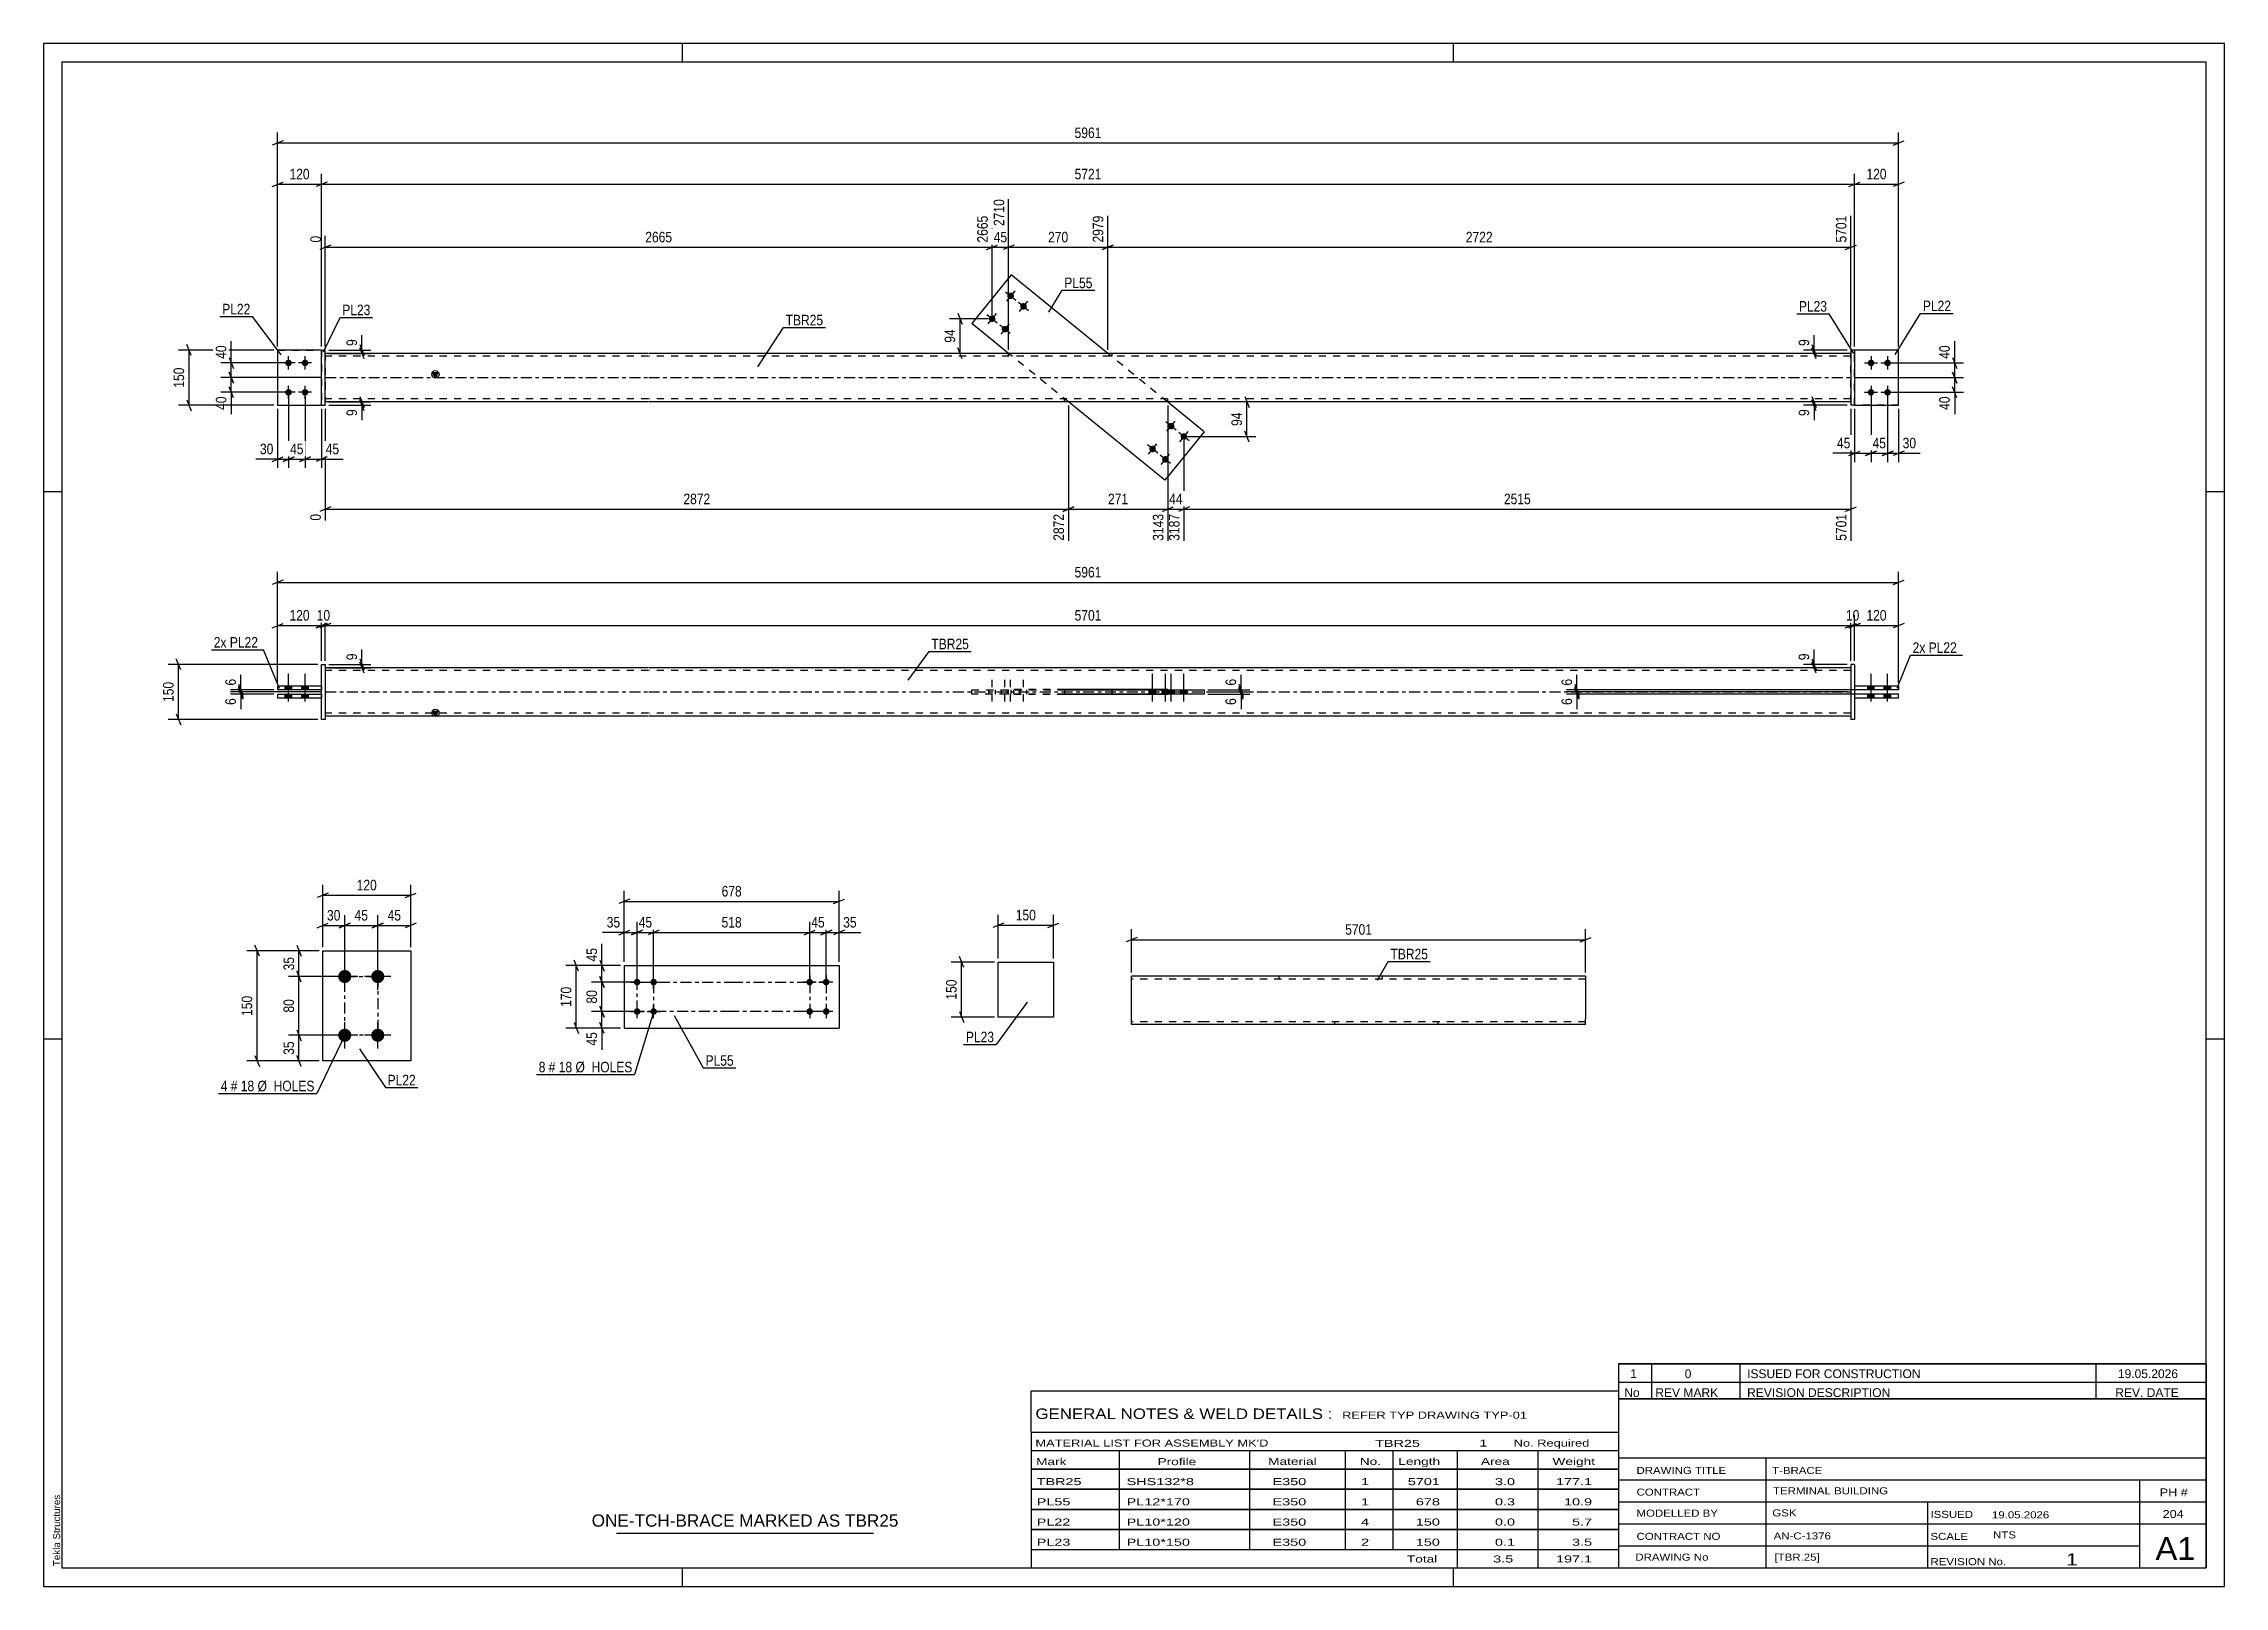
# Model space of a CAD drawing. Header units: millimetres. Extents: x 0 to 594, y 0 to 420.
import ezdxf

# ---------------------------------------------------------------- set-up
doc = ezdxf.new("R2010")
doc.units = ezdxf.units.MM
doc.linetypes.add('DXK_LINE_DOT2', pattern=[3.9198, 1.9599, -1.9599])
doc.linetypes.add('DXK_LINE_DOT3', pattern=[5.9187, 2.979, -0.9799, 0.9799, -0.9799])
doc.styles.add('Arial', font='ARIAL.TTF', dxfattribs={"height": 0.2})
doc.styles.add('Arial Narrow', font='ARIALN.TTF', dxfattribs={"height": 0.2})

# ---------------------------------------------------------------- blocks, each defined once
blk = doc.blocks.new('Unknown-489684888-1163')
at = {"color": 5, "linetype": 'Continuous'}
for p, q in [((594, 420), (0, 420)), ((0, 420), (0, 0)), ((174, 415), (174, 420)), ((384, 415), (384, 420)), ((594, 0), (594, 420)), ((589, 415), (5, 415)), ((5, 415), (5, 5)), ((589, 5), (589, 415)), ((5, 298), (0, 298)), ((594, 298), (589, 298)), ((5, 149), (0, 149)), ((594, 149), (589, 149)), ((0, 0), (594, 0)), ((5, 5), (589, 5)), ((174, 0), (174, 5)), ((384, 0), (384, 5))]:
    blk.add_line(p, q, dxfattribs=at)
at = {"color": 174, "linetype": 'Continuous', "style": 'Arial'}
blk.add_text('Tekla Structures', height=1.9102, rotation=90, dxfattribs=at).set_placement((4.5, 5.5))
blk = doc.blocks.new('Unknown-489684888-6016')
at = {"color": 7, "linetype": 'Continuous'}
for p, q in [((429, 51.05), (429, 5)), ((429, 51.05), (589, 51.05)), ((589, 51), (589, 5)), ((429, 35), (589, 35)), ((469.14, 35), (469.14, 5)), ((429, 29), (589, 29)), ((571, 5.05), (571, 29.05)), ((429, 23), (589, 23)), ((513.14, 23), (513.14, 5)), ((429, 17), (589, 17)), ((429, 11), (571, 11)), ((429, 5), (589, 5))]:
    blk.add_line(p, q, dxfattribs=at)
at = {"color": 7, "style": 'Arial Narrow'}
for s, height, width, p in [('DRAWING TITLE', 1.9089, 1.425378, (433.88, 30.61)), ('T-BRACE', 1.909, 1.425378, (470.81, 30.59)), ('CONTRACT', 1.909, 1.425378, (433.88, 24.71)), ('TERMINAL BUILDING', 1.9089, 1.425378, (471.06, 25.07)), ('MODELLED BY', 1.9089, 1.425378, (433.88, 18.98)), ('GSK', 1.909, 1.425378, (470.88, 19.04)), ('ISSUED', 1.909, 1.425378, (513.94, 18.64)), ('19.05.2026', 1.909, 1.425378, (530.69, 18.52)), ('CONTRACT NO', 1.9089, 1.425378, (433.88, 12.66)), ('AN-C-1376', 1.909, 1.425378, (471.23, 12.78)), ('SCALE', 1.909, 1.425378, (513.94, 12.65)), ('A1', 6.204, 1.25, (575.24, 7.2)), ('DRAWING No', 1.909, 1.425378, (433.56, 7)), ('[TBR.25]', 1.909, 1.425378, (471.46, 6.99)), ('REVISION No.', 1.9089, 1.425378, (513.94, 5.77)), ('1', 3.34, 1.5, (550.91, 5.68))]:
    blk.add_text(s, height=height, dxfattribs=dict(at, width=width)).set_placement(p)
at = {"color": 7, "linetype": 'Continuous', "style": 'Arial Narrow'}
for s, height, width, p in [('PH #', 2.1, 1.42538, (576.4, 24.55)), ('204', 2.1, 1.42538, (577.19, 18.65)), ('NTS', 1.909, 1.425378, (531, 13.05))]:
    blk.add_text(s, height=height, dxfattribs=dict(at, width=width)).set_placement(p)
blk = doc.blocks.new('Unknown-489684888-6017')
at = {"color": 7, "linetype": 'Continuous'}
for p, q in [((429, 60.55), (589, 60.55)), ((589, 60.55), (429, 60.55)), ((429, 60.55), (429, 55.55)), ((438, 60.55), (438, 55.55)), ((462, 60.55), (462, 55.55)), ((559, 60.55), (559, 55.55)), ((589, 60.55), (589, 55.55)), ((429, 55.55), (589, 55.55)), ((429, 55.55), (429, 51.05)), ((429, 55.55), (589, 55.55)), ((438, 55.55), (438, 51.05)), ((462, 55.55), (462, 51.05)), ((559, 55.55), (559, 51.05)), ((589, 55.55), (589, 51.05)), ((589, 51.05), (429, 51.05))]:
    blk.add_line(p, q, dxfattribs=at)
at = {"color": 7, "linetype": 'Continuous', "style": 'Arial Narrow'}
for s, height, width, p in [('No', 2.386, 1.2, (430.54, 51.55)), ('1', 2.39, 1.196471, (432.16, 56.7)), ('REV MARK', 2.386, 1.2, (439, 51.55)), ('0', 2.39, 1.196471, (447, 56.7)), ('REVISION DESCRIPTION', 2.3861, 1.2, (464, 51.55)), ('ISSUED FOR CONSTRUCTION', 2.3861, 1.196471, (464, 56.7)), ('REV. DATE', 2.386, 1.2, (564.28, 51.55)), ('19.05.2026', 2.386, 1.196471, (565, 56.7))]:
    blk.add_text(s, height=height, dxfattribs=dict(at, width=width)).set_placement(p)
blk = doc.blocks.new('Unknown-489684888-6018')
at = {"color": 7, "linetype": 'Continuous'}
for p, q in [((269, 53.25), (429, 53.25)), ((269, 42), (269, 53.25)), ((429, 53.25), (429, 42)), ((269, 42), (429, 42)), ((269, 42), (269, 37)), ((429, 42), (429, 37)), ((269, 37), (429, 37)), ((269, 37), (269, 32)), ((293, 37), (293, 32)), ((328.5, 37), (328.5, 32)), ((354.5, 37), (354.5, 32)), ((367.5, 37), (367.5, 32)), ((385, 37), (385, 32)), ((407, 37), (407, 32)), ((429, 37), (429, 32)), ((269, 32), (429, 32)), ((269, 31.95), (269, 26.55)), ((269, 31.95), (429, 31.95)), ((293, 32), (293, 26.5)), ((328.5, 32), (328.5, 26.5)), ((354.5, 32), (354.5, 26.5)), ((367.5, 32), (367.5, 26.5)), ((385, 32), (385, 26.5)), ((407, 32), (407, 26.5)), ((429, 31.95), (429, 26.55)), ((269, 26.55), (429, 26.55)), ((269, 26.45), (269, 21.05)), ((269, 26.45), (429, 26.45)), ((293, 26.5), (293, 21)), ((328.5, 26.5), (328.5, 21)), ((354.5, 26.5), (354.5, 21)), ((367.5, 26.5), (367.5, 21)), ((385, 26.5), (385, 21)), ((407, 26.5), (407, 21)), ((429, 26.45), (429, 21.05)), ((269, 21.05), (429, 21.05)), ((269, 20.95), (269, 15.55)), ((269, 20.95), (429, 20.95)), ((293, 21), (293, 15.5)), ((328.5, 21), (328.5, 15.5)), ((354.5, 21), (354.5, 15.5)), ((367.5, 21), (367.5, 15.5)), ((385, 21), (385, 15.5)), ((407, 21), (407, 15.5)), ((429, 20.95), (429, 15.55)), ((269, 15.55), (429, 15.55)), ((269, 15.45), (269, 10.05)), ((269, 15.45), (429, 15.45)), ((293, 15.5), (293, 10)), ((328.5, 15.5), (328.5, 10)), ((354.5, 15.5), (354.5, 10)), ((367.5, 15.5), (367.5, 10)), ((385, 15.5), (385, 10)), ((407, 15.5), (407, 10)), ((429, 15.45), (429, 10.05)), ((269, 10.05), (429, 10.05)), ((269, 10), (429, 10)), ((269, 10), (269, 5)), ((385, 10), (385, 5)), ((407, 10), (407, 5)), ((429, 10), (429, 5)), ((269, 5), (429, 5))]:
    blk.add_line(p, q, dxfattribs=at)
at = {"color": 7, "style": 'Arial Narrow'}
for s, height, width, p in [('GENERAL NOTES & WELD DETAILS :', 2.8633, 1.4, (270.15, 45.56)), ('REFER TYP DRAWING TYP-01', 1.9089, 1.6, (353.7, 45.66)), ("MATERIAL LIST FOR ASSEMBLY MK'D", 1.9089, 1.6, (270.15, 38.06)), ('TBR25', 1.909, 1.794707, (362.68, 37.97)), ('1', 1.91, 1.794707, (391.08, 38.06)), ('No. Required', 1.9089, 1.6, (400.41, 38.06)), ('Mark', 1.909, 1.7, (270.34, 33)), ('Profile', 1.909, 1.7, (303.41, 33)), ('Material', 1.909, 1.7, (333.54, 33.06)), ('No.', 1.909, 1.7, (358.5, 33.06)), ('Length', 1.909, 1.7, (369, 33.06)), ('Area', 1.909, 1.7, (391.5, 33.06)), ('Weight', 1.909, 1.7, (411, 33.06))]:
    blk.add_text(s, height=height, dxfattribs=dict(at, width=width)).set_placement(p)
at = {"color": 7, "linetype": 'Continuous', "style": 'Arial Narrow'}
for s, height, width, p in [('TBR25', 1.909, 1.794707, (270.5, 27.56)), ('PL55', 1.909, 1.794707, (270.5, 22.06)), ('SHS132*8', 1.909, 1.794707, (295, 27.56)), ('PL12*170', 1.909, 1.794707, (295, 22.06)), ('E350', 1.909, 1.794707, (334.74, 27.56)), ('E350', 1.909, 1.794707, (334.74, 22.06)), ('1', 1.91, 1.794707, (358.86, 27.56)), ('1', 1.91, 1.794707, (358.86, 22.06)), ('5701', 1.909, 1.794707, (371.58, 27.56)), ('678', 1.909, 1.794707, (373.77, 22.06)), ('3.0', 1.909, 1.794707, (395.32, 27.56)), ('0.3', 1.909, 1.794707, (395.32, 22.06)), ('177.1', 1.909, 1.794707, (411.96, 27.56)), ('10.9', 1.909, 1.794707, (414.14, 22.06)), ('PL22', 1.909, 1.794707, (270.5, 16.56)), ('PL10*120', 1.909, 1.794707, (295, 16.56)), ('E350', 1.909, 1.794707, (334.74, 16.56)), ('4', 1.91, 1.794707, (358.86, 16.56)), ('150', 1.909, 1.794707, (373.77, 16.56)), ('0.0', 1.909, 1.794707, (395.32, 16.56)), ('5.7', 1.909, 1.794707, (416.33, 16.56)), ('PL23', 1.909, 1.794707, (270.5, 11.06)), ('PL10*150', 1.909, 1.794707, (295, 11.06)), ('E350', 1.909, 1.794707, (334.74, 11.06)), ('2', 1.91, 1.794707, (358.86, 11.06)), ('150', 1.909, 1.794707, (373.77, 11.06)), ('0.1', 1.909, 1.794707, (395.32, 11.06)), ('3.5', 1.909, 1.794707, (416.33, 11.06)), ('Total', 1.909, 1.7, (371.33, 6.5)), ('3.5', 1.909, 1.794707, (394.83, 6.5)), ('197.1', 1.909, 1.794707, (411.96, 6.5))]:
    blk.add_text(s, height=height, dxfattribs=dict(at, width=width)).set_placement(p)
blk = doc.blocks.new('Unknown-489684888-6019')
at = {"color": 7, "linetype": 'Continuous'}
blk.add_line((156, 14.5), (226, 14.5), dxfattribs=at)
at = {"color": 7, "style": 'Arial'}
blk.add_text('ONE-TCH-BRACE MARKED AS TBR25', height=3.3428, dxfattribs=at).set_placement((149.28, 16.25))
blk = doc.blocks.new('Part-489684888-1414 - 1386')
at = {"color": 2, "linetype": 'Continuous'}
for p, q in [((316.35, 166.12), (296.35, 166.12)), ((296.35, 154.52), (296.35, 166.12)), ((399.89, 166.12), (316.45, 166.12)), ((419.99, 166.12), (399.99, 166.12)), ((419.99, 166.12), (419.99, 165.65)), ((419.99, 165.65), (419.99, 165.13)), ((419.99, 165.13), (419.99, 154.52)), ((296.35, 152.92), (296.35, 154.52)), ((419.99, 152.92), (419.99, 154.52)), ((316.35, 152.92), (296.35, 152.92)), ((399.89, 152.92), (316.45, 152.92)), ((419.99, 152.92), (399.99, 152.92))]:
    blk.add_line(p, q, dxfattribs=at)
at = {"color": 7, "linetype": 'DXK_LINE_DOT2'}
for p, q in [((316.35, 165.32), (296.35, 165.32)), ((399.89, 165.32), (316.45, 165.32)), ((336.45, 166.12), (336.45, 165.32)), ((364.61, 166.12), (364.61, 165.32)), ((419.99, 165.32), (399.99, 165.32)), ((419.99, 165.13), (419.99, 165.26)), ((296.35, 153.04), (296.35, 154.52)), ((316.35, 153.72), (296.35, 153.72)), ((399.89, 153.72), (316.45, 153.72)), ((351.73, 152.92), (351.73, 153.72)), ((379.89, 152.92), (379.89, 153.72)), ((419.99, 153.72), (399.99, 153.72))]:
    blk.add_line(p, q, dxfattribs=at)
blk = doc.blocks.new('Part-489684888-1906 - 1883')
at = {"color": 2, "linetype": 'Continuous'}
for p, q in [((505.25, 245.11), (493.25, 245.11)), ((493.25, 245.11), (493.25, 244.11)), ((505.25, 244.11), (493.25, 244.11)), ((505.25, 245.11), (505.25, 244.11))]:
    blk.add_line(p, q, dxfattribs=at)
blk = doc.blocks.new('Part-489684888-1901 - 1883')
at = {"color": 2, "linetype": 'Continuous'}
for p, q in [((493.25, 242.91), (493.25, 241.91)), ((505.25, 242.91), (493.25, 242.91)), ((493.25, 241.91), (505.25, 241.91)), ((505.25, 241.91), (505.25, 242.91))]:
    blk.add_line(p, q, dxfattribs=at)
blk = doc.blocks.new('Part-489684888-1907 - 1883')
at = {"color": 2, "linetype": 'Continuous'}
for p, q in [((493.25, 251.01), (492.25, 251.01)), ((492.25, 251.01), (492.25, 236.01)), ((493.25, 251.01), (493.25, 236.01)), ((493.25, 236.01), (492.25, 236.01))]:
    blk.add_line(p, q, dxfattribs=at)
blk = doc.blocks.new('Part-489684888-1896 - 1883')
at = {"linetype": 'Continuous'}
blk.add_hatch(color=2, dxfattribs=at).paths.add_polyline_path([(106.71, 236.91), (105.91, 238.31), (107.51, 238.31)])
at = {"color": 2, "linetype": 'Continuous'}
for p, q in [((164.71, 250.11), (76.71, 250.11)), ((404.15, 250.11), (164.81, 250.11)), ((492.25, 250.11), (404.25, 250.11)), ((278.04, 244.21), (278.04, 242.81)), ((306.2, 244.21), (278.04, 244.21)), ((290.92, 244.21), (290.92, 244.11)), ((306.2, 244.21), (306.2, 244.11)), ((106.71, 236.91), (105.91, 238.31)), ((105.91, 238.31), (107.51, 238.31)), ((107.51, 238.31), (106.71, 236.91)), ((306.2, 242.81), (278.04, 242.81)), ((290.92, 242.91), (290.92, 242.81)), ((306.2, 242.91), (306.2, 242.81)), ((164.71, 236.91), (76.71, 236.91)), ((404.15, 236.91), (164.81, 236.91)), ((492.25, 236.91), (404.25, 236.91))]:
    blk.add_line(p, q, dxfattribs=at)
at = {"color": 7, "linetype": 'DXK_LINE_DOT2'}
for p, q in [((76.71, 250.11), (76.71, 236.91)), ((492.25, 250.11), (492.25, 236.91)), ((164.71, 249.31), (76.71, 249.31)), ((404.15, 249.31), (164.81, 249.31)), ((262.76, 244.21), (262.76, 242.81)), ((278.04, 244.21), (262.76, 244.21)), ((290.92, 244.11), (290.92, 242.91)), ((306.2, 244.11), (306.2, 242.91)), ((492.25, 249.31), (404.25, 249.31)), ((164.71, 237.71), (76.71, 237.71)), ((404.15, 237.71), (164.81, 237.71)), ((278.04, 242.81), (262.76, 242.81)), ((492.25, 237.71), (404.25, 237.71))]:
    blk.add_line(p, q, dxfattribs=at)
at = {"color": 7, "linetype": 'DXK_LINE_DOT3'}
for p, q in [((76.71, 243.51), (164.71, 243.51)), ((164.81, 243.51), (404.15, 243.51)), ((404.25, 243.51), (492.25, 243.51))]:
    blk.add_line(p, q, dxfattribs=at)
at = {"color": 2, "linetype": 'Continuous'}
blk.add_circle((106.71, 237.81), 1, dxfattribs=at)
blk = doc.blocks.new('Part-489684888-1912 - 1883')
at = {"color": 2, "linetype": 'Continuous'}
for p, q in [((63.71, 242.91), (63.71, 241.91)), ((63.71, 242.91), (75.71, 242.91)), ((63.71, 241.91), (75.71, 241.91)), ((75.71, 242.91), (75.71, 241.91))]:
    blk.add_line(p, q, dxfattribs=at)
blk = doc.blocks.new('Part-489684888-1917 - 1883')
at = {"color": 2, "linetype": 'Continuous'}
for p, q in [((63.71, 245.11), (63.71, 244.11)), ((75.71, 245.11), (63.71, 245.11)), ((75.71, 244.11), (63.71, 244.11)), ((75.71, 245.11), (75.71, 244.11))]:
    blk.add_line(p, q, dxfattribs=at)
blk = doc.blocks.new('Part-489684888-1920 - 1883')
at = {"color": 2, "linetype": 'Continuous'}
for p, q in [((75.71, 236.01), (75.71, 251.01)), ((75.71, 251.01), (76.71, 251.01)), ((76.71, 251.01), (76.71, 236.01)), ((76.71, 236.01), (75.71, 236.01))]:
    blk.add_line(p, q, dxfattribs=at)
blk = doc.blocks.new('Part-489684888-1923 - 1883')
at = {"color": 7, "linetype": 'DXK_LINE_DOT2'}
for p, q in [((252.81, 242.91), (252.81, 244.11)), ((252.81, 244.11), (278.04, 244.11)), ((263.52, 242.91), (263.52, 244.11)), ((278.04, 242.91), (252.81, 242.91))]:
    blk.add_line(p, q, dxfattribs=at)
at = {"color": 2, "linetype": 'Continuous'}
for p, q in [((278.04, 244.11), (316.15, 244.11)), ((305.43, 242.91), (305.43, 244.11)), ((316.15, 244.11), (316.15, 242.91)), ((316.15, 242.91), (278.04, 242.91))]:
    blk.add_line(p, q, dxfattribs=at)
blk = doc.blocks.new('Bolt-489684888-1924 - 1883')
at = {"linetype": 'Continuous'}
for points in [[(498.65, 245.11), (496.85, 245.11), (496.85, 244.11), (498.65, 244.11)], [(498.65, 245.11), (496.85, 245.11), (496.85, 244.11), (498.65, 244.11)], [(503.15, 245.11), (501.35, 245.11), (501.35, 244.11), (503.15, 244.11)], [(503.15, 245.11), (501.35, 245.11), (501.35, 244.11), (503.15, 244.11)], [(498.65, 242.91), (496.85, 242.91), (496.85, 241.91), (498.65, 241.91)], [(498.65, 242.91), (496.85, 242.91), (496.85, 241.91), (498.65, 241.91)], [(503.15, 242.91), (501.35, 242.91), (501.35, 241.91), (503.15, 241.91)], [(503.15, 242.91), (501.35, 242.91), (501.35, 241.91), (503.15, 241.91)]]:
    blk.add_hatch(color=1, dxfattribs=at).paths.add_polyline_path(points)
at = {"color": 1, "linetype": 'Continuous'}
for p, q in [((496.85, 244.11), (496.85, 245.11)), ((496.85, 244.11), (496.85, 245.11)), ((497.75, 240.91), (497.75, 248.41)), ((497.75, 240.91), (497.75, 248.41)), ((498.65, 244.11), (498.65, 245.11)), ((498.65, 244.11), (498.65, 245.11)), ((501.35, 244.11), (501.35, 245.11)), ((501.35, 244.11), (501.35, 245.11)), ((502.25, 240.91), (502.25, 248.41)), ((502.25, 240.91), (502.25, 248.41)), ((503.15, 244.11), (503.15, 245.11)), ((503.15, 244.11), (503.15, 245.11)), ((496.85, 241.91), (496.85, 242.91)), ((496.85, 241.91), (496.85, 242.91)), ((498.65, 241.91), (498.65, 242.91)), ((498.65, 241.91), (498.65, 242.91)), ((501.35, 241.91), (501.35, 242.91)), ((501.35, 241.91), (501.35, 242.91)), ((503.15, 241.91), (503.15, 242.91)), ((503.15, 241.91), (503.15, 242.91))]:
    blk.add_line(p, q, dxfattribs=at)
blk = doc.blocks.new('Bolt-489684888-1925 - 1883')
at = {"linetype": 'Continuous'}
for points in [[(65.81, 244.11), (67.61, 244.11), (67.61, 245.11), (65.81, 245.11)], [(65.81, 244.11), (67.61, 244.11), (67.61, 245.11), (65.81, 245.11)], [(70.31, 244.11), (72.11, 244.11), (72.11, 245.11), (70.31, 245.11)], [(70.31, 244.11), (72.11, 244.11), (72.11, 245.11), (70.31, 245.11)], [(65.81, 241.91), (67.61, 241.91), (67.61, 242.91), (65.81, 242.91)], [(65.81, 241.91), (67.61, 241.91), (67.61, 242.91), (65.81, 242.91)], [(70.31, 241.91), (72.11, 241.91), (72.11, 242.91), (70.31, 242.91)], [(70.31, 241.91), (72.11, 241.91), (72.11, 242.91), (70.31, 242.91)]]:
    blk.add_hatch(color=1, dxfattribs=at).paths.add_polyline_path(points)
at = {"color": 1, "linetype": 'Continuous'}
for p, q in [((65.81, 244.11), (65.81, 245.11)), ((65.81, 244.11), (65.81, 245.11)), ((66.71, 240.91), (66.71, 248.41)), ((66.71, 240.91), (66.71, 248.41)), ((67.61, 244.11), (67.61, 245.11)), ((67.61, 244.11), (67.61, 245.11)), ((70.31, 244.11), (70.31, 245.11)), ((70.31, 244.11), (70.31, 245.11)), ((71.21, 240.91), (71.21, 248.41)), ((71.21, 240.91), (71.21, 248.41)), ((72.11, 244.11), (72.11, 245.11)), ((72.11, 244.11), (72.11, 245.11)), ((65.81, 241.91), (65.81, 242.91)), ((65.81, 241.91), (65.81, 242.91)), ((67.61, 241.91), (67.61, 242.91)), ((67.61, 241.91), (67.61, 242.91)), ((70.31, 241.91), (70.31, 242.91)), ((70.31, 241.91), (70.31, 242.91)), ((72.11, 241.91), (72.11, 242.91)), ((72.11, 241.91), (72.11, 242.91))]:
    blk.add_line(p, q, dxfattribs=at)
blk = doc.blocks.new('Bolt-489684888-1926 - 1883')
at = {"color": 1, "linetype": 'DXK_LINE_DOT2'}
for p, q in [((257.46, 242.91), (257.46, 244.11)), ((258.36, 240.91), (258.36, 248.41)), ((259.26, 242.91), (259.26, 244.11)), ((260.95, 242.91), (260.95, 244.11)), ((261.85, 240.91), (261.85, 248.41)), ((262.5, 242.91), (262.5, 244.11)), ((262.75, 242.91), (262.75, 244.11)), ((263.4, 240.91), (263.4, 248.41)), ((264.3, 242.91), (264.3, 244.11)), ((266, 242.91), (266, 244.11)), ((266.9, 240.91), (266.9, 248.41)), ((267.8, 242.91), (267.8, 244.11))]:
    blk.add_line(p, q, dxfattribs=at)
blk = doc.blocks.new('Bolt-489684888-1927 - 1883')
at = {"linetype": 'Continuous'}
for points in [[(301.16, 242.91), (302.96, 242.91), (302.96, 244.11), (301.16, 244.11)], [(304.65, 242.91), (306.45, 242.91), (306.45, 244.11), (304.65, 244.11)], [(306.2, 242.91), (308, 242.91), (308, 244.11), (306.2, 244.11)], [(309.69, 242.91), (311.49, 242.91), (311.49, 244.11), (309.69, 244.11)]]:
    blk.add_hatch(color=1, dxfattribs=at).paths.add_polyline_path(points)
at = {"color": 1, "linetype": 'Continuous'}
for p, q in [((301.16, 242.91), (301.16, 244.11)), ((302.06, 240.91), (302.06, 248.41)), ((302.96, 242.91), (302.96, 244.11)), ((304.65, 242.91), (304.65, 244.11)), ((305.55, 240.91), (305.55, 248.41)), ((306.2, 242.91), (306.2, 244.11)), ((306.45, 242.91), (306.45, 244.11)), ((307.1, 240.91), (307.1, 248.41)), ((308, 242.91), (308, 244.11)), ((309.69, 242.91), (309.69, 244.11)), ((310.59, 240.91), (310.59, 248.41)), ((311.49, 242.91), (311.49, 244.11))]:
    blk.add_line(p, q, dxfattribs=at)
blk = doc.blocks.new('Part-489684888-3435 - 3434')
at = {"color": 2, "linetype": 'Continuous'}
for p, q in [((158.16, 169), (158.16, 152)), ((158.16, 169), (187.36, 169)), ((187.46, 169), (216.66, 169)), ((216.66, 169), (216.66, 152)), ((158.16, 152), (187.36, 152)), ((187.46, 152), (216.66, 152))]:
    blk.add_line(p, q, dxfattribs=at)
blk = doc.blocks.new('Bolt-489684888-3436 - 3434')
at = {"linetype": 'Continuous'}
for points in [[(208.66, 163.6, -1), (208.66, 165.4, -1)], [(213.16, 163.6, -1), (213.16, 165.4, -1)], [(208.66, 155.6, -1), (208.66, 157.4, -1)], [(213.16, 155.6, -1), (213.16, 157.4, -1)]]:
    blk.add_hatch(color=1, dxfattribs=at).paths.add_polyline_path(points)
at = {"color": 1, "linetype": 'Continuous'}
for p, q in [((210.46, 164.5), (206.86, 164.5)), ((208.66, 166.3), (208.66, 162.7)), ((214.96, 164.5), (211.36, 164.5)), ((213.16, 166.3), (213.16, 162.7)), ((210.46, 156.5), (206.86, 156.5)), ((208.66, 158.3), (208.66, 154.7)), ((214.96, 156.5), (211.36, 156.5)), ((213.16, 158.3), (213.16, 154.7))]:
    blk.add_line(p, q, dxfattribs=at)
blk = doc.blocks.new('Bolt-489684888-3437 - 3434')
at = {"linetype": 'Continuous'}
for points in [[(161.66, 165.4, -1), (161.66, 163.6, -1)], [(166.16, 165.4, -1), (166.16, 163.6, -1)], [(161.66, 157.4, -1), (161.66, 155.6, -1)], [(166.16, 157.4, -1), (166.16, 155.6, -1)]]:
    blk.add_hatch(color=1, dxfattribs=at).paths.add_polyline_path(points)
at = {"color": 1, "linetype": 'Continuous'}
for p, q in [((159.86, 164.5), (163.46, 164.5)), ((161.66, 162.7), (161.66, 166.3)), ((164.36, 164.5), (167.96, 164.5)), ((166.16, 162.7), (166.16, 166.3)), ((159.86, 156.5), (163.46, 156.5)), ((161.66, 154.7), (161.66, 158.3)), ((164.36, 156.5), (167.96, 156.5)), ((166.16, 154.7), (166.16, 158.3))]:
    blk.add_line(p, q, dxfattribs=at)
blk = doc.blocks.new('Bolt-489684888-2128 - 2114')
at = {"linetype": 'Continuous'}
for points in [[(263.97, 352.03, -1), (262.83, 350.63, -1)], [(258.93, 345.81, -1), (257.79, 344.42, -1)], [(267.46, 349.19, -1), (266.33, 347.79, -1)], [(262.42, 342.98, -1), (261.29, 341.58, -1)]]:
    blk.add_hatch(color=1, dxfattribs=at).paths.add_polyline_path(points)
at = {"color": 1, "linetype": 'Continuous'}
for p, q in [((262, 352.46), (264.8, 350.19)), ((264.54, 352.73), (262.27, 349.93)), ((256.96, 346.25), (259.76, 343.98)), ((259.49, 346.51), (257.23, 343.72)), ((265.5, 349.63), (268.29, 347.36)), ((268.03, 349.89), (265.76, 347.09)), ((260.46, 343.41), (263.25, 341.15)), ((262.99, 343.68), (260.72, 340.88))]:
    blk.add_line(p, q, dxfattribs=at)
blk = doc.blocks.new('Bolt-489684888-2129 - 2114')
at = {"linetype": 'Continuous'}
for points in [[(66.71, 332.17, -1), (66.71, 333.97, -1)], [(71.21, 332.17, -1), (71.21, 333.97, -1)], [(66.71, 324.17, -1), (66.71, 325.97, -1)], [(71.21, 324.17, -1), (71.21, 325.97, -1)]]:
    blk.add_hatch(color=1, dxfattribs=at).paths.add_polyline_path(points)
at = {"color": 1, "linetype": 'Continuous'}
for p, q in [((68.51, 333.07), (64.91, 333.07)), ((66.71, 331.27), (66.71, 334.87)), ((73.01, 333.07), (69.41, 333.07)), ((71.21, 331.27), (71.21, 334.87)), ((66.71, 323.27), (66.71, 326.87)), ((71.21, 323.27), (71.21, 326.87)), ((68.51, 325.07), (64.91, 325.07)), ((73.01, 325.07), (69.41, 325.07))]:
    blk.add_line(p, q, dxfattribs=at)
blk = doc.blocks.new('Bolt-489684888-2127 - 2114')
at = {"linetype": 'Continuous'}
for points in [[(306.53, 315.17, -1), (307.67, 316.56, -1)], [(301.49, 308.95, -1), (302.63, 310.35, -1)], [(310.03, 312.33, -1), (311.16, 313.73, -1)], [(304.99, 306.12, -1), (306.12, 307.52, -1)]]:
    blk.add_hatch(color=1, dxfattribs=at).paths.add_polyline_path(points)
at = {"color": 1, "linetype": 'Continuous'}
for p, q in [((308.5, 314.73), (305.7, 317)), ((305.97, 314.47), (308.23, 317.26)), ((303.46, 308.52), (300.66, 310.79)), ((300.92, 308.25), (303.19, 311.05)), ((311.99, 311.89), (309.2, 314.16)), ((309.46, 311.63), (311.73, 314.43)), ((306.95, 305.68), (304.15, 307.95)), ((304.42, 305.42), (306.69, 308.21))]:
    blk.add_line(p, q, dxfattribs=at)
blk = doc.blocks.new('Bolt-489684888-2130 - 2114')
at = {"linetype": 'Continuous'}
for points in [[(497.75, 333.97, -1), (497.75, 332.17, -1)], [(502.25, 333.97, -1), (502.25, 332.17, -1)], [(497.75, 325.97, -1), (497.75, 324.17, -1)], [(502.25, 325.97, -1), (502.25, 324.17, -1)]]:
    blk.add_hatch(color=1, dxfattribs=at).paths.add_polyline_path(points)
at = {"color": 1, "linetype": 'Continuous'}
for p, q in [((495.95, 333.07), (499.55, 333.07)), ((497.75, 334.87), (497.75, 331.27)), ((500.45, 333.07), (504.05, 333.07)), ((502.25, 334.87), (502.25, 331.27)), ((497.75, 326.87), (497.75, 323.27)), ((502.25, 326.87), (502.25, 323.27)), ((495.95, 325.07), (499.55, 325.07)), ((500.45, 325.07), (504.05, 325.07))]:
    blk.add_line(p, q, dxfattribs=at)
blk = doc.blocks.new('Part-489684888-2135 - 2114')
at = {"color": 2, "linetype": 'Continuous'}
for p, q in [((263.52, 357.03), (252.81, 343.83)), ((289.83, 335.67), (263.52, 357.03)), ((262.86, 335.67), (252.81, 343.83)), ((305.43, 301.12), (279.12, 322.47)), ((316.15, 314.32), (306.1, 322.47)), ((316.15, 314.32), (305.43, 301.12))]:
    blk.add_line(p, q, dxfattribs=at)
at = {"color": 7, "linetype": 'DXK_LINE_DOT2'}
for p, q in [((279.12, 322.47), (262.86, 335.67)), ((306.1, 322.47), (289.83, 335.67))]:
    blk.add_line(p, q, dxfattribs=at)
blk = doc.blocks.new('Part-489684888-2140 - 2114')
at = {"color": 2, "linetype": 'Continuous'}
for p, q in [((75.71, 321.57), (75.71, 336.57)), ((75.71, 336.57), (76.71, 336.57)), ((76.71, 321.57), (76.71, 336.57)), ((75.71, 321.57), (76.71, 321.57))]:
    blk.add_line(p, q, dxfattribs=at)
blk = doc.blocks.new('Part-489684888-2145 - 2114')
at = {"color": 2, "linetype": 'Continuous'}
for p, q in [((63.71, 336.57), (63.71, 321.57)), ((75.71, 336.57), (63.71, 336.57)), ((63.71, 321.57), (75.71, 321.57))]:
    blk.add_line(p, q, dxfattribs=at)
at = {"color": 7, "linetype": 'DXK_LINE_DOT2'}
blk.add_line((75.71, 321.57), (75.71, 336.57), dxfattribs=at)
blk = doc.blocks.new('Part-489684888-2146 - 2114')
at = {"color": 7, "linetype": 'DXK_LINE_DOT2'}
for p, q in [((63.71, 336.57), (63.71, 321.57)), ((63.71, 336.57), (75.71, 336.57)), ((75.71, 336.57), (75.71, 321.57)), ((63.71, 321.57), (75.71, 321.57))]:
    blk.add_line(p, q, dxfattribs=at)
blk = doc.blocks.new('Part-489684888-2151 - 2114')
at = {"color": 2, "linetype": 'Continuous'}
for p, q in [((493.25, 336.57), (492.25, 336.57)), ((492.25, 336.57), (492.25, 321.57)), ((493.25, 336.57), (493.25, 321.57)), ((493.25, 321.57), (492.25, 321.57))]:
    blk.add_line(p, q, dxfattribs=at)
blk = doc.blocks.new('Part-489684888-2156 - 2114')
at = {"color": 2, "linetype": 'Continuous'}
for p, q in [((505.25, 336.57), (493.25, 336.57)), ((505.25, 321.57), (505.25, 336.57)), ((493.25, 321.57), (505.25, 321.57))]:
    blk.add_line(p, q, dxfattribs=at)
at = {"color": 7, "linetype": 'DXK_LINE_DOT2'}
blk.add_line((493.25, 336.57), (493.25, 321.57), dxfattribs=at)
blk = doc.blocks.new('Part-489684888-2157 - 2114')
at = {"color": 7, "linetype": 'DXK_LINE_DOT2'}
for p, q in [((505.25, 336.57), (493.25, 336.57)), ((493.25, 321.57), (493.25, 336.57)), ((505.25, 321.57), (505.25, 336.57)), ((505.25, 321.57), (493.25, 321.57))]:
    blk.add_line(p, q, dxfattribs=at)
blk = doc.blocks.new('Part-489684888-2162 - 2114')
at = {"linetype": 'Continuous'}
blk.add_hatch(color=2, dxfattribs=at).paths.add_polyline_path([(106.71, 329.07), (105.91, 330.47), (107.51, 330.47)])
at = {"color": 2, "linetype": 'Continuous'}
for p, q in [((164.71, 335.67), (76.71, 335.67)), ((404.15, 335.67), (164.81, 335.67)), ((492.25, 335.67), (404.25, 335.67)), ((106.71, 329.07), (105.91, 330.47)), ((105.91, 330.47), (107.51, 330.47)), ((107.51, 330.47), (106.71, 329.07)), ((164.71, 322.47), (76.71, 322.47)), ((404.15, 322.47), (164.81, 322.47)), ((492.25, 322.47), (404.25, 322.47))]:
    blk.add_line(p, q, dxfattribs=at)
at = {"color": 7, "linetype": 'DXK_LINE_DOT2'}
for p, q in [((76.71, 335.67), (76.71, 322.47)), ((164.71, 334.87), (76.71, 334.87)), ((404.15, 334.87), (164.81, 334.87)), ((262.76, 335.67), (262.76, 334.87)), ((290.92, 335.67), (290.92, 334.87)), ((492.25, 334.87), (404.25, 334.87)), ((492.25, 322.47), (492.25, 335.67)), ((164.71, 323.27), (76.71, 323.27)), ((404.15, 323.27), (164.81, 323.27)), ((278.04, 322.47), (278.04, 323.27)), ((306.2, 322.47), (306.2, 323.27)), ((492.25, 323.27), (404.25, 323.27))]:
    blk.add_line(p, q, dxfattribs=at)
at = {"color": 7, "linetype": 'DXK_LINE_DOT3'}
for p, q in [((76.71, 329.07), (164.71, 329.07)), ((164.81, 329.07), (404.15, 329.07)), ((404.25, 329.07), (492.25, 329.07))]:
    blk.add_line(p, q, dxfattribs=at)
at = {"color": 2, "linetype": 'Continuous'}
blk.add_circle((106.71, 329.97), 1, dxfattribs=at)
blk = doc.blocks.new('Bolt-489684888-1755 - 1749')
at = {"linetype": 'Continuous'}
for points in [[(82.02, 164.23, -1), (82.02, 167.83, -1)], [(91.02, 164.23, -1), (91.02, 167.83, -1)], [(82.02, 148.23, -1), (82.02, 151.83, -1)], [(91.02, 148.23, -1), (91.02, 151.83, -1)]]:
    blk.add_hatch(color=1, dxfattribs=at).paths.add_polyline_path(points)
at = {"color": 1, "linetype": 'Continuous'}
for p, q in [((82.02, 162.43), (82.02, 169.63)), ((91.02, 162.43), (91.02, 169.63)), ((85.62, 166.03), (78.42, 166.03)), ((94.62, 166.03), (87.42, 166.03)), ((85.62, 150.03), (78.42, 150.03)), ((82.02, 146.43), (82.02, 153.63)), ((94.62, 150.03), (87.42, 150.03)), ((91.02, 146.43), (91.02, 153.63))]:
    blk.add_line(p, q, dxfattribs=at)
blk = doc.blocks.new('Part-489684888-1770 - 1749')
at = {"color": 2, "linetype": 'Continuous'}
for p, q in [((76.02, 143.03), (76.02, 173.03)), ((76.02, 173.03), (100.02, 173.03)), ((100.02, 173.03), (100.02, 143.03)), ((100.02, 143.03), (76.02, 143.03))]:
    blk.add_line(p, q, dxfattribs=at)
blk = doc.blocks.new('Part-489684888-1712 - 1696')
at = {"color": 2, "linetype": 'Continuous'}
for p, q in [((260.03, 169.97), (275.03, 169.97)), ((260.03, 154.97), (260.03, 169.97)), ((275.03, 169.97), (275.03, 154.97)), ((275.03, 154.97), (260.03, 154.97))]:
    blk.add_line(p, q, dxfattribs=at)
blk = doc.blocks.new('Rectangle-489684888-4357 - 3434')
at = {"color": 1, "linetype": 'DXK_LINE_DOT3'}
for p, q in [((161.66, 164.5), (187.36, 164.5)), ((161.66, 156.5), (161.66, 164.5)), ((187.46, 164.5), (213.16, 164.5)), ((213.16, 164.5), (213.16, 156.5)), ((187.36, 156.5), (161.66, 156.5)), ((213.16, 156.5), (187.46, 156.5))]:
    blk.add_line(p, q, dxfattribs=at)
blk = doc.blocks.new('Rectangle-489684888-1870 - 1749')
at = {"color": 1, "linetype": 'DXK_LINE_DOT3'}
blk.add_lwpolyline([(82.02, 166.03), (91.02, 166.03), (91.02, 150.03), (82.02, 150.03), (82.02, 166.03)], close=True, dxfattribs=at)
blk = doc.blocks.new('Line-489684888-4367 - 3434')
at = {"color": 1, "linetype": 'DXK_LINE_DOT3'}
blk.add_line((166.16, 164.5), (166.16, 156.5), dxfattribs=at)
blk = doc.blocks.new('Line-489684888-4374 - 3434')
at = {"color": 1, "linetype": 'DXK_LINE_DOT3'}
blk.add_line((208.66, 164.5), (208.66, 156.5), dxfattribs=at)
blk = doc.blocks.new('StraightDimension-489684888-1420 - 1386')
at = {"color": 7, "linetype": 'Continuous'}
for p, q in [((296.35, 167.12), (296.35, 178.91)), ((419.99, 167.12), (419.99, 178.91)), ((297.85, 176.66), (294.85, 175.46)), ((296.35, 176.06), (419.99, 176.06)), ((418.49, 175.46), (421.49, 176.66))]:
    blk.add_line(p, q, dxfattribs=at)
at = {"color": 0}
blk.add_wipeout([(362.43, 176.81), (362.43, 181.01), (353.92, 181.01), (353.92, 176.81)], dxfattribs=at)
at = {"color": 3, "style": 'Arial Narrow'}
blk.add_text('5701', height=2.863, dxfattribs=at).set_placement((354.52, 177.41))
blk = doc.blocks.new('StraightDimension-489684888-2042 - 1883')
at = {"color": 7, "linetype": 'Continuous'}
for p, q in [((417.06, 245.01), (418.26, 242.01)), ((418.26, 241.41), (417.06, 244.41)), ((491.25, 243.51), (414.81, 243.51)), ((504.25, 242.91), (414.81, 242.91)), ((417.66, 242.91), (417.66, 243.51))]:
    blk.add_line(p, q, dxfattribs=at)
at = {"color": 0}
blk.add_wipeout([(416.91, 242.39), (412.71, 242.39), (412.71, 239.36), (416.91, 239.36)], dxfattribs=at)
at = {"color": 7, "linetype": 'Continuous'}
blk.add_line((417.66, 242.91), (417.66, 238.83), dxfattribs=at)
blk.add_line((417.66, 242.91), (417.66, 238.83), dxfattribs=at)
at = {"color": 3, "style": 'Arial Narrow'}
blk.add_text('6', height=2.86, rotation=90.00021, dxfattribs=at).set_placement((416.31, 239.96))
blk = doc.blocks.new('StraightDimension-489684888-1978 - 1883')
at = {"color": 7, "linetype": 'Continuous'}
for p, q in [((78.21, 262.18), (75.21, 260.98)), ((76.71, 252.01), (76.71, 264.43)), ((76.71, 261.58), (492.25, 261.58)), ((490.75, 260.98), (493.75, 262.18)), ((492.25, 252.01), (492.25, 264.43))]:
    blk.add_line(p, q, dxfattribs=at)
at = {"color": 0}
blk.add_wipeout([(288.73, 262.33), (288.73, 266.53), (280.22, 266.53), (280.22, 262.33)], dxfattribs=at)
at = {"color": 3, "style": 'Arial Narrow'}
blk.add_text('5701', height=2.863, dxfattribs=at).set_placement((280.82, 262.93))
blk = doc.blocks.new('StraightDimension-489684888-2069 - 1883')
at = {"color": 7, "linetype": 'Continuous'}
for p, q in [((325.55, 245.01), (326.75, 242.01)), ((326.75, 241.41), (325.55, 244.41)), ((317.15, 243.51), (328.55, 243.51)), ((317.15, 242.91), (328.55, 242.91)), ((326.15, 242.91), (326.15, 243.51))]:
    blk.add_line(p, q, dxfattribs=at)
at = {"color": 0}
blk.add_wipeout([(325.4, 242.39), (321.2, 242.39), (321.2, 239.36), (325.4, 239.36)], dxfattribs=at)
at = {"color": 7, "linetype": 'Continuous'}
blk.add_line((326.15, 242.91), (326.15, 238.83), dxfattribs=at)
blk.add_line((326.15, 242.91), (326.15, 238.83), dxfattribs=at)
at = {"color": 3, "style": 'Arial Narrow'}
blk.add_text('6', height=2.86, rotation=90.00021, dxfattribs=at).set_placement((324.8, 239.96))
blk = doc.blocks.new('StraightDimension-489684888-5349 - 1883')
at = {"color": 7, "linetype": 'Continuous'}
for p, q in [((74.71, 251.01), (33.89, 251.01)), ((37.34, 249.51), (36.14, 252.51)), ((36.74, 236.01), (36.74, 251.01)), ((74.71, 236.01), (33.89, 236.01)), ((36.14, 237.51), (37.34, 234.51))]:
    blk.add_line(p, q, dxfattribs=at)
at = {"color": 0}
blk.add_wipeout([(35.99, 246.86), (31.79, 246.86), (31.79, 240.17), (35.99, 240.17)], dxfattribs=at)
at = {"color": 3, "style": 'Arial Narrow'}
blk.add_text('150', height=2.863, rotation=90.00021, dxfattribs=at).set_placement((35.39, 240.77))
blk = doc.blocks.new('StraightDimension-489684888-1948 - 1883')
at = {"color": 7, "linetype": 'Continuous'}
for p, q in [((77.71, 251.01), (89.11, 251.01)), ((77.71, 250.11), (89.11, 250.11)), ((86.11, 252.51), (87.31, 249.51)), ((87.31, 248.61), (86.11, 251.61)), ((86.71, 250.11), (86.71, 251.01))]:
    blk.add_line(p, q, dxfattribs=at)
at = {"color": 0}
blk.add_wipeout([(85.96, 254.57), (81.76, 254.57), (81.76, 251.54), (85.96, 251.54)], dxfattribs=at)
at = {"color": 7, "linetype": 'Continuous'}
blk.add_line((86.71, 251.01), (86.71, 255.09), dxfattribs=at)
blk.add_line((86.71, 251.01), (86.71, 255.09), dxfattribs=at)
at = {"color": 3, "style": 'Arial Narrow'}
blk.add_text('9', height=2.86, rotation=90.00021, dxfattribs=at).set_placement((85.36, 252.14))
blk = doc.blocks.new('StraightDimension-489684888-2006 - 1883')
at = {"color": 7, "linetype": 'Continuous'}
for p, q in [((491.25, 251.01), (479.4, 251.01)), ((491.25, 250.11), (479.4, 250.11)), ((481.65, 252.51), (482.85, 249.51)), ((482.85, 248.61), (481.65, 251.61)), ((482.25, 250.11), (482.25, 251.01))]:
    blk.add_line(p, q, dxfattribs=at)
at = {"color": 0}
blk.add_wipeout([(481.5, 254.57), (477.3, 254.57), (477.3, 251.54), (481.5, 251.54)], dxfattribs=at)
at = {"color": 7, "linetype": 'Continuous'}
blk.add_line((482.25, 251.01), (482.25, 255.09), dxfattribs=at)
blk.add_line((482.25, 251.01), (482.25, 255.09), dxfattribs=at)
at = {"color": 3, "style": 'Arial Narrow'}
blk.add_text('9', height=2.86, rotation=90.00021, dxfattribs=at).set_placement((480.9, 252.14))
blk = doc.blocks.new('StraightDimension-489684888-1937 - 1883')
at = {"color": 7, "linetype": 'Continuous'}
for p, q in [((65.21, 273.93), (62.21, 272.73)), ((63.71, 246.11), (63.71, 276.18)), ((63.71, 273.33), (505.25, 273.33)), ((503.75, 272.73), (506.75, 273.93)), ((505.25, 246.11), (505.25, 276.18))]:
    blk.add_line(p, q, dxfattribs=at)
at = {"color": 0}
blk.add_wipeout([(288.73, 274.08), (288.73, 278.28), (280.22, 278.28), (280.22, 274.08)], dxfattribs=at)
at = {"color": 3, "style": 'Arial Narrow'}
blk.add_text('5961', height=2.863, dxfattribs=at).set_placement((280.82, 274.68))
blk = doc.blocks.new('StraightDimension-489684888-1957 - 1883')
at = {"color": 7, "linetype": 'Continuous'}
for p, q in [((62.21, 260.98), (65.21, 262.18)), ((63.71, 246.11), (63.71, 264.43)), ((63.71, 261.58), (75.71, 261.58)), ((77.21, 262.18), (74.21, 260.98)), ((75.71, 252.01), (75.71, 264.43))]:
    blk.add_line(p, q, dxfattribs=at)
at = {"color": 0}
blk.add_wipeout([(73.05, 262.33), (73.05, 266.53), (66.37, 266.53), (66.37, 262.33)], dxfattribs=at)
at = {"color": 3, "style": 'Arial Narrow'}
blk.add_text('120', height=2.863, dxfattribs=at).set_placement((66.97, 262.93))
blk = doc.blocks.new('StraightDimension-489684888-1969 - 1883')
at = {"color": 7, "linetype": 'Continuous'}
for p, q in [((74.21, 260.98), (77.21, 262.18)), ((78.21, 262.18), (75.21, 260.98)), ((75.71, 252.01), (75.71, 264.43)), ((75.71, 261.58), (76.71, 261.58)), ((76.71, 252.01), (76.71, 264.43))]:
    blk.add_line(p, q, dxfattribs=at)
at = {"color": 0}
blk.add_wipeout([(78.64, 262.33), (78.64, 266.53), (73.78, 266.53), (73.78, 262.33)], dxfattribs=at)
at = {"color": 3, "style": 'Arial Narrow'}
blk.add_text('10', height=2.863, dxfattribs=at).set_placement((74.38, 262.93))
blk = doc.blocks.new('StraightDimension-489684888-1986 - 1883')
at = {"color": 7, "linetype": 'Continuous'}
for p, q in [((490.75, 260.98), (493.75, 262.18)), ((494.75, 262.18), (491.75, 260.98)), ((492.25, 252.01), (492.25, 264.43)), ((492.25, 261.58), (493.25, 261.58)), ((493.25, 252.01), (493.25, 264.43))]:
    blk.add_line(p, q, dxfattribs=at)
at = {"color": 0}
blk.add_wipeout([(495.18, 262.33), (495.18, 266.53), (490.32, 266.53), (490.32, 262.33)], dxfattribs=at)
at = {"color": 3, "style": 'Arial Narrow'}
blk.add_text('10', height=2.863, dxfattribs=at).set_placement((490.92, 262.93))
blk = doc.blocks.new('StraightDimension-489684888-1995 - 1883')
at = {"color": 7, "linetype": 'Continuous'}
for p, q in [((491.75, 260.98), (494.75, 262.18)), ((493.25, 252.01), (493.25, 264.43)), ((493.25, 261.58), (505.25, 261.58)), ((506.75, 262.18), (503.75, 260.98)), ((505.25, 246.11), (505.25, 264.43))]:
    blk.add_line(p, q, dxfattribs=at)
at = {"color": 0}
blk.add_wipeout([(502.59, 262.33), (502.59, 266.53), (495.9, 266.53), (495.9, 262.33)], dxfattribs=at)
at = {"color": 3, "style": 'Arial Narrow'}
blk.add_text('120', height=2.863, dxfattribs=at).set_placement((496.5, 262.93))
blk = doc.blocks.new('StraightDimension-489684888-2015 - 1883')
at = {"color": 7, "linetype": 'Continuous'}
for p, q in [((53.11, 245.01), (54.31, 242.01)), ((54.31, 241.41), (53.11, 244.41)), ((75.71, 243.51), (50.86, 243.51)), ((62.71, 242.91), (50.86, 242.91)), ((53.71, 242.91), (53.71, 243.51))]:
    blk.add_line(p, q, dxfattribs=at)
at = {"color": 0}
blk.add_wipeout([(52.96, 242.39), (48.76, 242.39), (48.76, 239.36), (52.96, 239.36)], dxfattribs=at)
at = {"color": 7, "linetype": 'Continuous'}
blk.add_line((53.71, 242.91), (53.71, 238.83), dxfattribs=at)
blk.add_line((53.71, 242.91), (53.71, 238.83), dxfattribs=at)
at = {"color": 3, "style": 'Arial Narrow'}
blk.add_text('6', height=2.86, rotation=90.00021, dxfattribs=at).set_placement((52.36, 239.96))
blk = doc.blocks.new('StraightDimension-489684888-2028 - 1883')
at = {"color": 7, "linetype": 'Continuous'}
for p, q in [((62.71, 244.11), (50.86, 244.11)), ((53.11, 245.61), (54.31, 242.61)), ((54.31, 242.01), (53.11, 245.01)), ((53.71, 243.51), (53.71, 244.11)), ((75.71, 243.51), (50.86, 243.51))]:
    blk.add_line(p, q, dxfattribs=at)
at = {"color": 0}
blk.add_wipeout([(52.96, 247.67), (48.76, 247.67), (48.76, 244.64), (52.96, 244.64)], dxfattribs=at)
at = {"color": 7, "linetype": 'Continuous'}
blk.add_line((53.71, 244.11), (53.71, 248.19), dxfattribs=at)
blk.add_line((53.71, 244.11), (53.71, 248.19), dxfattribs=at)
at = {"color": 3, "style": 'Arial Narrow'}
blk.add_text('6', height=2.86, rotation=90.00021, dxfattribs=at).set_placement((52.36, 245.24))
blk = doc.blocks.new('StraightDimension-489684888-2055 - 1883')
at = {"color": 7, "linetype": 'Continuous'}
for p, q in [((504.25, 244.11), (414.81, 244.11)), ((417.06, 245.61), (418.26, 242.61)), ((418.26, 242.01), (417.06, 245.01)), ((417.66, 243.51), (417.66, 244.11)), ((491.25, 243.51), (414.81, 243.51))]:
    blk.add_line(p, q, dxfattribs=at)
at = {"color": 0}
blk.add_wipeout([(416.91, 247.67), (412.71, 247.67), (412.71, 244.64), (416.91, 244.64)], dxfattribs=at)
at = {"color": 7, "linetype": 'Continuous'}
blk.add_line((417.66, 244.11), (417.66, 248.19), dxfattribs=at)
blk.add_line((417.66, 244.11), (417.66, 248.19), dxfattribs=at)
at = {"color": 3, "style": 'Arial Narrow'}
blk.add_text('6', height=2.86, rotation=90.00021, dxfattribs=at).set_placement((416.31, 245.24))
blk = doc.blocks.new('StraightDimension-489684888-2073 - 1883')
at = {"color": 7, "linetype": 'Continuous'}
for p, q in [((317.15, 244.11), (328.55, 244.11)), ((325.55, 245.61), (326.75, 242.61)), ((326.75, 242.01), (325.55, 245.01)), ((326.15, 243.51), (326.15, 244.11)), ((317.15, 243.51), (328.55, 243.51))]:
    blk.add_line(p, q, dxfattribs=at)
at = {"color": 0}
blk.add_wipeout([(325.4, 247.67), (321.2, 247.67), (321.2, 244.64), (325.4, 244.64)], dxfattribs=at)
at = {"color": 7, "linetype": 'Continuous'}
blk.add_line((326.15, 244.11), (326.15, 248.19), dxfattribs=at)
blk.add_line((326.15, 244.11), (326.15, 248.19), dxfattribs=at)
at = {"color": 3, "style": 'Arial Narrow'}
blk.add_text('6', height=2.86, rotation=90.00021, dxfattribs=at).set_placement((324.8, 245.24))
blk = doc.blocks.new('StraightDimension-489684888-4322 - 3434')
at = {"color": 7, "linetype": 'Continuous'}
for p, q in [((160.66, 156.5), (149.23, 156.5)), ((151.48, 158), (152.68, 155)), ((152.08, 152), (152.08, 156.5)), ((157.16, 152), (149.23, 152)), ((152.68, 150.5), (151.48, 153.5))]:
    blk.add_line(p, q, dxfattribs=at)
at = {"color": 0}
blk.add_wipeout([(151.33, 151.47), (147.13, 151.47), (147.13, 146.62), (151.33, 146.62)], dxfattribs=at)
at = {"color": 7, "linetype": 'Continuous'}
blk.add_line((152.08, 152), (152.08, 146.09), dxfattribs=at)
blk.add_line((152.08, 152), (152.08, 146.09), dxfattribs=at)
at = {"color": 3, "style": 'Arial Narrow'}
blk.add_text('45', height=2.863, rotation=90.00021, dxfattribs=at).set_placement((150.73, 147.22))
blk = doc.blocks.new('StraightDimension-489684888-4258 - 3434')
at = {"color": 7, "linetype": 'Continuous'}
for p, q in [((211.66, 177.42), (214.66, 178.62)), ((213.16, 165.5), (213.16, 180.87)), ((218.16, 178.62), (215.16, 177.42)), ((216.66, 170), (216.66, 180.87)), ((213.16, 178.02), (216.66, 178.02))]:
    blk.add_line(p, q, dxfattribs=at)
at = {"color": 0}
blk.add_wipeout([(222.04, 178.77), (222.04, 182.97), (217.19, 182.97), (217.19, 178.77)], dxfattribs=at)
at = {"color": 7, "linetype": 'Continuous'}
blk.add_line((216.66, 178.02), (222.57, 178.02), dxfattribs=at)
blk.add_line((216.66, 178.02), (222.57, 178.02), dxfattribs=at)
at = {"color": 3, "style": 'Arial Narrow'}
blk.add_text('35', height=2.863, dxfattribs=at).set_placement((217.79, 179.37))
blk = doc.blocks.new('StraightDimension-489684888-4259 - 3434')
at = {"color": 7, "linetype": 'Continuous'}
for p, q in [((207.16, 177.42), (210.16, 178.62)), ((208.66, 165.5), (208.66, 180.87)), ((214.66, 178.62), (211.66, 177.42)), ((213.16, 165.5), (213.16, 180.87)), ((208.66, 178.02), (213.16, 178.02))]:
    blk.add_line(p, q, dxfattribs=at)
at = {"color": 0}
blk.add_wipeout([(213.34, 178.77), (213.34, 182.97), (208.49, 182.97), (208.49, 178.77)], dxfattribs=at)
at = {"color": 3, "style": 'Arial Narrow'}
blk.add_text('45', height=2.863, dxfattribs=at).set_placement((209.09, 179.37))
blk = doc.blocks.new('StraightDimension-489684888-4260 - 3434')
at = {"color": 7, "linetype": 'Continuous'}
for p, q in [((167.66, 178.62), (164.66, 177.42)), ((166.16, 165.5), (166.16, 180.87)), ((207.16, 177.42), (210.16, 178.62)), ((208.66, 165.5), (208.66, 180.87)), ((166.16, 178.02), (208.66, 178.02))]:
    blk.add_line(p, q, dxfattribs=at)
at = {"color": 0}
blk.add_wipeout([(190.76, 178.77), (190.76, 182.97), (184.07, 182.97), (184.07, 178.77)], dxfattribs=at)
at = {"color": 3, "style": 'Arial Narrow'}
blk.add_text('518', height=2.863, dxfattribs=at).set_placement((184.67, 179.37))
blk = doc.blocks.new('StraightDimension-489684888-4261 - 3434')
at = {"color": 7, "linetype": 'Continuous'}
for p, q in [((160.16, 177.42), (163.16, 178.62)), ((161.66, 165.5), (161.66, 180.87)), ((167.66, 178.62), (164.66, 177.42)), ((166.16, 165.5), (166.16, 180.87)), ((161.66, 178.02), (166.16, 178.02))]:
    blk.add_line(p, q, dxfattribs=at)
at = {"color": 0}
blk.add_wipeout([(166.34, 178.77), (166.34, 182.97), (161.49, 182.97), (161.49, 178.77)], dxfattribs=at)
at = {"color": 3, "style": 'Arial Narrow'}
blk.add_text('45', height=2.863, dxfattribs=at).set_placement((162.09, 179.37))
blk = doc.blocks.new('StraightDimension-489684888-4262 - 3434')
at = {"color": 7, "linetype": 'Continuous'}
for p, q in [((156.66, 177.42), (159.66, 178.62)), ((158.16, 170), (158.16, 180.87)), ((163.16, 178.62), (160.16, 177.42)), ((161.66, 165.5), (161.66, 180.87)), ((158.16, 178.02), (161.66, 178.02))]:
    blk.add_line(p, q, dxfattribs=at)
at = {"color": 0}
blk.add_wipeout([(157.64, 178.77), (157.64, 182.97), (152.78, 182.97), (152.78, 178.77)], dxfattribs=at)
at = {"color": 7, "linetype": 'Continuous'}
blk.add_line((158.16, 178.02), (152.26, 178.02), dxfattribs=at)
blk.add_line((158.16, 178.02), (152.26, 178.02), dxfattribs=at)
at = {"color": 3, "style": 'Arial Narrow'}
blk.add_text('35', height=2.863, dxfattribs=at).set_placement((153.38, 179.37))
blk = doc.blocks.new('StraightDimension-489684888-4309 - 3434')
at = {"color": 7, "linetype": 'Continuous'}
for p, q in [((159.66, 187.07), (156.66, 185.87)), ((158.16, 170), (158.16, 189.32)), ((158.16, 186.47), (216.66, 186.47)), ((215.16, 185.87), (218.16, 187.07)), ((216.66, 170), (216.66, 189.32))]:
    blk.add_line(p, q, dxfattribs=at)
at = {"color": 0}
blk.add_wipeout([(190.76, 187.22), (190.76, 191.42), (184.07, 191.42), (184.07, 187.22)], dxfattribs=at)
at = {"color": 3, "style": 'Arial Narrow'}
blk.add_text('678', height=2.863, dxfattribs=at).set_placement((184.67, 187.82))
blk = doc.blocks.new('StraightDimension-489684888-4320 - 3434')
at = {"color": 7, "linetype": 'Continuous'}
for p, q in [((157.16, 169), (149.23, 169)), ((151.48, 170.5), (152.68, 167.5)), ((152.08, 164.5), (152.08, 169)), ((160.66, 164.5), (149.23, 164.5)), ((152.68, 163), (151.48, 166))]:
    blk.add_line(p, q, dxfattribs=at)
at = {"color": 0}
blk.add_wipeout([(151.33, 174.38), (147.13, 174.38), (147.13, 169.52), (151.33, 169.52)], dxfattribs=at)
at = {"color": 7, "linetype": 'Continuous'}
blk.add_line((152.08, 169), (152.08, 174.9), dxfattribs=at)
blk.add_line((152.08, 169), (152.08, 174.9), dxfattribs=at)
at = {"color": 3, "style": 'Arial Narrow'}
blk.add_text('45', height=2.863, rotation=90.00021, dxfattribs=at).set_placement((150.73, 170.12))
blk = doc.blocks.new('StraightDimension-489684888-4321 - 3434')
at = {"color": 7, "linetype": 'Continuous'}
for p, q in [((160.66, 164.5), (149.23, 164.5)), ((151.48, 166), (152.68, 163)), ((152.08, 156.5), (152.08, 164.5)), ((160.66, 156.5), (149.23, 156.5)), ((152.68, 155), (151.48, 158))]:
    blk.add_line(p, q, dxfattribs=at)
at = {"color": 0}
blk.add_wipeout([(151.33, 162.92), (147.13, 162.92), (147.13, 158.07), (151.33, 158.07)], dxfattribs=at)
at = {"color": 3, "style": 'Arial Narrow'}
blk.add_text('80', height=2.863, rotation=90.00021, dxfattribs=at).set_placement((150.73, 158.67))
blk = doc.blocks.new('StraightDimension-489684888-4349 - 3434')
at = {"color": 7, "linetype": 'Continuous'}
for p, q in [((157.16, 169), (142.22, 169)), ((145.67, 167.5), (144.47, 170.5)), ((145.07, 152), (145.07, 169)), ((157.16, 152), (142.22, 152)), ((144.47, 153.5), (145.67, 150.5))]:
    blk.add_line(p, q, dxfattribs=at)
at = {"color": 0}
blk.add_wipeout([(144.32, 163.84), (140.12, 163.84), (140.12, 157.15), (144.32, 157.15)], dxfattribs=at)
at = {"color": 3, "style": 'Arial Narrow'}
blk.add_text('170', height=2.863, rotation=90.00021, dxfattribs=at).set_placement((143.72, 157.75))
blk = doc.blocks.new('StraightDimension-489684888-2327 - 2114')
at = {"color": 7, "linetype": 'Continuous'}
for p, q in [((503.25, 333.07), (522.94, 333.07)), ((519.94, 334.57), (521.14, 331.57)), ((520.54, 329.07), (520.54, 333.07)), ((493.25, 329.07), (522.94, 329.07)), ((521.14, 327.57), (519.94, 330.57))]:
    blk.add_line(p, q, dxfattribs=at)
at = {"color": 0}
blk.add_wipeout([(519.79, 338.45), (515.59, 338.45), (515.59, 333.6), (519.79, 333.6)], dxfattribs=at)
at = {"color": 7, "linetype": 'Continuous'}
blk.add_line((520.54, 333.07), (520.54, 338.98), dxfattribs=at)
blk.add_line((520.54, 333.07), (520.54, 338.98), dxfattribs=at)
at = {"color": 3, "style": 'Arial Narrow'}
blk.add_text('40', height=2.863, rotation=90.00021, dxfattribs=at).set_placement((519.19, 334.2))
blk = doc.blocks.new('StraightDimension-489684888-2314 - 2114')
at = {"color": 7, "linetype": 'Continuous'}
for p, q in [((493.25, 329.07), (522.94, 329.07)), ((519.94, 330.57), (521.14, 327.57)), ((520.54, 325.07), (520.54, 329.07)), ((503.25, 325.07), (522.94, 325.07)), ((521.14, 323.57), (519.94, 326.57))]:
    blk.add_line(p, q, dxfattribs=at)
at = {"color": 0}
blk.add_wipeout([(519.79, 324.55), (515.59, 324.55), (515.59, 319.69), (519.79, 319.69)], dxfattribs=at)
at = {"color": 7, "linetype": 'Continuous'}
blk.add_line((520.54, 325.07), (520.54, 319.17), dxfattribs=at)
blk.add_line((520.54, 325.07), (520.54, 319.17), dxfattribs=at)
at = {"color": 3, "style": 'Arial Narrow'}
blk.add_text('40', height=2.863, rotation=90.00021, dxfattribs=at).set_placement((519.19, 320.29))
blk = doc.blocks.new('StraightDimension-489684888-2193 - 2114')
at = {"color": 7, "linetype": 'Continuous'}
for p, q in [((75.71, 329.07), (48.26, 329.07)), ((50.51, 330.57), (51.71, 327.57)), ((51.11, 325.07), (51.11, 329.07)), ((65.71, 325.07), (48.26, 325.07)), ((51.71, 323.57), (50.51, 326.57))]:
    blk.add_line(p, q, dxfattribs=at)
at = {"color": 0}
blk.add_wipeout([(50.36, 324.55), (46.16, 324.55), (46.16, 319.69), (50.36, 319.69)], dxfattribs=at)
at = {"color": 7, "linetype": 'Continuous'}
blk.add_line((51.11, 325.07), (51.11, 319.17), dxfattribs=at)
blk.add_line((51.11, 325.07), (51.11, 319.17), dxfattribs=at)
at = {"color": 3, "style": 'Arial Narrow'}
blk.add_text('40', height=2.863, rotation=90.00021, dxfattribs=at).set_placement((49.76, 320.29))
blk = doc.blocks.new('StraightDimension-489684888-2567 - 2114')
at = {"color": 7, "linetype": 'Continuous'}
for p, q in [((77.71, 336.57), (89.11, 336.57)), ((77.71, 335.67), (89.11, 335.67)), ((86.11, 338.07), (87.31, 335.07)), ((87.31, 334.17), (86.11, 337.17)), ((86.71, 335.67), (86.71, 336.57))]:
    blk.add_line(p, q, dxfattribs=at)
at = {"color": 0}
blk.add_wipeout([(85.96, 340.13), (81.76, 340.13), (81.76, 337.1), (85.96, 337.1)], dxfattribs=at)
at = {"color": 7, "linetype": 'Continuous'}
blk.add_line((86.71, 336.57), (86.71, 340.65), dxfattribs=at)
blk.add_line((86.71, 336.57), (86.71, 340.65), dxfattribs=at)
at = {"color": 3, "style": 'Arial Narrow'}
blk.add_text('9', height=2.86, rotation=90.00021, dxfattribs=at).set_placement((85.36, 337.7))
blk = doc.blocks.new('StraightDimension-489684888-2468 - 2114')
at = {"color": 7, "linetype": 'Continuous'}
for p, q in [((65.21, 393.55), (62.21, 392.35)), ((63.71, 337.57), (63.71, 395.8)), ((63.71, 392.95), (505.25, 392.95)), ((503.75, 392.35), (506.75, 393.55)), ((505.25, 337.57), (505.25, 395.8))]:
    blk.add_line(p, q, dxfattribs=at)
at = {"color": 0}
blk.add_wipeout([(288.73, 393.7), (288.73, 397.9), (280.22, 397.9), (280.22, 393.7)], dxfattribs=at)
at = {"color": 3, "style": 'Arial Narrow'}
blk.add_text('5961', height=2.863, dxfattribs=at).set_placement((280.82, 394.3))
blk = doc.blocks.new('StraightDimension-489684888-2404 - 2114')
at = {"color": 7, "linetype": 'Continuous'}
for p, q in [((257.36, 345.12), (246.78, 345.12)), ((249.03, 346.62), (250.23, 343.62)), ((249.63, 335.67), (249.63, 345.12)), ((263.63, 335.67), (246.78, 335.67)), ((250.23, 334.17), (249.03, 337.17))]:
    blk.add_line(p, q, dxfattribs=at)
at = {"color": 0}
blk.add_wipeout([(248.88, 342.82), (244.68, 342.82), (244.68, 337.97), (248.88, 337.97)], dxfattribs=at)
at = {"color": 3, "style": 'Arial Narrow'}
blk.add_text('94', height=2.863, rotation=90.00021, dxfattribs=at).set_placement((248.28, 338.57))
blk = doc.blocks.new('StraightDimension-489684888-2421 - 2114')
at = {"color": 7, "linetype": 'Continuous'}
for p, q in [((289.83, 336.67), (289.83, 373.16)), ((492.25, 337.57), (492.25, 373.16)), ((291.33, 365.15), (288.33, 363.95)), ((289.83, 364.55), (492.25, 364.55)), ((490.75, 363.95), (493.75, 365.15))]:
    blk.add_line(p, q, dxfattribs=at)
at = {"color": 0}
blk.add_wipeout([(395.3, 365.3), (395.3, 369.5), (386.78, 369.5), (386.78, 365.3)], dxfattribs=at)
at = {"color": 0, "linetype": 'Continuous'}
blk.add_wipeout([(491.65, 373.76), (487.45, 373.76), (487.45, 365.25), (491.65, 365.25)], dxfattribs=at)
at = {"color": 3, "style": 'Arial Narrow'}
blk.add_text('2722', height=2.863, dxfattribs=at).set_placement((387.38, 365.9))
at = {"color": 3, "linetype": 'Continuous', "style": 'Arial Narrow'}
blk.add_text('5701', height=2.863, rotation=90.00021, dxfattribs=at).set_placement((491.05, 365.85))
blk = doc.blocks.new('StraightDimension-489684888-2357 - 2114')
at = {"color": 7, "linetype": 'Continuous'}
for p, q in [((492.25, 320.57), (492.25, 284.66)), ((310.59, 312.03), (310.59, 284.66)), ((312.09, 293.87), (309.09, 292.67)), ((310.59, 293.27), (492.25, 293.27)), ((490.75, 292.67), (493.75, 293.87))]:
    blk.add_line(p, q, dxfattribs=at)
at = {"color": 0}
blk.add_wipeout([(405.68, 294.02), (405.68, 298.22), (397.16, 298.22), (397.16, 294.02)], dxfattribs=at)
at = {"color": 0, "linetype": 'Continuous'}
blk.add_wipeout([(491.65, 292.57), (487.45, 292.57), (487.45, 284.06), (491.65, 284.06)], dxfattribs=at)
at = {"color": 3, "style": 'Arial Narrow'}
blk.add_text('2515', height=2.863, dxfattribs=at).set_placement((397.76, 294.62))
at = {"color": 3, "linetype": 'Continuous', "style": 'Arial Narrow'}
blk.add_text('5701', height=2.863, rotation=90.00021, dxfattribs=at).set_placement((491.05, 284.66))
blk = doc.blocks.new('StraightDimension-489684888-2265 - 2114')
at = {"color": 7, "linetype": 'Continuous'}
for p, q in [((66.71, 324.07), (66.71, 304.48)), ((63.71, 320.57), (63.71, 304.48)), ((62.21, 306.28), (65.21, 307.48)), ((63.71, 306.88), (66.71, 306.88)), ((68.21, 307.48), (65.21, 306.28))]:
    blk.add_line(p, q, dxfattribs=at)
at = {"color": 0}
blk.add_wipeout([(63.18, 307.63), (63.18, 311.83), (58.33, 311.83), (58.33, 307.63)], dxfattribs=at)
at = {"color": 7, "linetype": 'Continuous'}
blk.add_line((63.71, 306.88), (57.8, 306.88), dxfattribs=at)
blk.add_line((63.71, 306.88), (57.8, 306.88), dxfattribs=at)
at = {"color": 3, "style": 'Arial Narrow'}
blk.add_text('30', height=2.863, dxfattribs=at).set_placement((58.93, 308.23))
blk = doc.blocks.new('StraightDimension-489684888-2207 - 2114')
at = {"color": 7, "linetype": 'Continuous'}
for p, q in [((497.75, 324.07), (497.75, 306.09)), ((493.25, 320.57), (493.25, 306.09)), ((491.75, 307.89), (494.75, 309.09)), ((499.25, 309.09), (496.25, 307.89)), ((493.25, 308.49), (497.75, 308.49))]:
    blk.add_line(p, q, dxfattribs=at)
at = {"color": 0}
blk.add_wipeout([(492.72, 309.24), (492.72, 313.44), (487.87, 313.44), (487.87, 309.24)], dxfattribs=at)
at = {"color": 7, "linetype": 'Continuous'}
blk.add_line((493.25, 308.49), (487.34, 308.49), dxfattribs=at)
blk.add_line((493.25, 308.49), (487.34, 308.49), dxfattribs=at)
at = {"color": 3, "style": 'Arial Narrow'}
blk.add_text('45', height=2.863, dxfattribs=at).set_placement((488.47, 309.84))
blk = doc.blocks.new('StraightDimension-489684888-2341 - 2114')
at = {"color": 7, "linetype": 'Continuous'}
for p, q in [((279.12, 321.47), (279.12, 284.66)), ((76.71, 320.57), (76.71, 290.14)), ((78.21, 293.87), (75.21, 292.67)), ((76.71, 293.27), (279.12, 293.27)), ((277.62, 292.67), (280.62, 293.87))]:
    blk.add_line(p, q, dxfattribs=at)
at = {"color": 0}
blk.add_wipeout([(182.17, 294.02), (182.17, 298.22), (173.66, 298.22), (173.66, 294.02)], dxfattribs=at)
at = {"color": 0, "linetype": 'Continuous'}
for points in [[(76.11, 292.57), (71.91, 292.57), (71.91, 289.54), (76.11, 289.54)], [(278.52, 292.57), (274.32, 292.57), (274.32, 284.06), (278.52, 284.06)]]:
    blk.add_wipeout(points, dxfattribs=at)
at = {"color": 3, "style": 'Arial Narrow'}
blk.add_text('2872', height=2.863, dxfattribs=at).set_placement((174.26, 294.62))
at = {"color": 3, "linetype": 'Continuous', "style": 'Arial Narrow'}
for s, height, p in [('0', 2.86, (75.51, 290.14)), ('2872', 2.863, (277.92, 284.66))]:
    blk.add_text(s, height=height, rotation=90.00021, dxfattribs=at).set_placement(p)
blk = doc.blocks.new('StraightDimension-489684888-2387 - 2114')
at = {"color": 7, "linetype": 'Continuous'}
for p, q in [((306.2, 321.47), (306.2, 284.66)), ((310.59, 312.03), (310.59, 284.66)), ((304.7, 292.67), (307.7, 293.87)), ((306.2, 293.27), (310.59, 293.27)), ((312.09, 293.87), (309.09, 292.67))]:
    blk.add_line(p, q, dxfattribs=at)
at = {"color": 0}
blk.add_wipeout([(310.82, 294.02), (310.82, 298.22), (305.97, 298.22), (305.97, 294.02)], dxfattribs=at)
at = {"color": 0, "linetype": 'Continuous'}
blk.add_wipeout([(309.99, 292.57), (305.79, 292.57), (305.79, 284.06), (309.99, 284.06)], dxfattribs=at)
at = {"color": 3, "style": 'Arial Narrow'}
blk.add_text('44', height=2.863, dxfattribs=at).set_placement((306.57, 294.62))
at = {"color": 3, "linetype": 'Continuous', "style": 'Arial Narrow'}
blk.add_text('3187', height=2.863, rotation=90.00021, dxfattribs=at).set_placement((309.39, 284.66))
blk = doc.blocks.new('StraightDimension-489684888-2365 - 2114')
at = {"color": 7, "linetype": 'Continuous'}
for p, q in [((279.12, 321.47), (279.12, 284.66)), ((306.2, 321.47), (306.2, 284.66)), ((280.62, 293.87), (277.62, 292.67)), ((279.12, 293.27), (306.2, 293.27)), ((304.7, 292.67), (307.7, 293.87))]:
    blk.add_line(p, q, dxfattribs=at)
at = {"color": 0}
blk.add_wipeout([(296, 294.02), (296, 298.22), (289.32, 298.22), (289.32, 294.02)], dxfattribs=at)
at = {"color": 0, "linetype": 'Continuous'}
blk.add_wipeout([(305.6, 292.57), (301.4, 292.57), (301.4, 284.06), (305.6, 284.06)], dxfattribs=at)
at = {"color": 3, "style": 'Arial Narrow'}
blk.add_text('271', height=2.863, dxfattribs=at).set_placement((289.92, 294.62))
at = {"color": 3, "linetype": 'Continuous', "style": 'Arial Narrow'}
blk.add_text('3143', height=2.863, rotation=90.00021, dxfattribs=at).set_placement((305, 284.66))
blk = doc.blocks.new('StraightDimension-489684888-2294 - 2114')
at = {"color": 7, "linetype": 'Continuous'}
for p, q in [((71.21, 324.07), (71.21, 304.48)), ((75.71, 320.57), (75.71, 304.48)), ((69.71, 306.28), (72.71, 307.48)), ((71.21, 306.88), (75.71, 306.88)), ((77.21, 307.48), (74.21, 306.28))]:
    blk.add_line(p, q, dxfattribs=at)
at = {"color": 0}
blk.add_wipeout([(81.09, 307.63), (81.09, 311.83), (76.23, 311.83), (76.23, 307.63)], dxfattribs=at)
at = {"color": 7, "linetype": 'Continuous'}
blk.add_line((75.71, 306.88), (81.61, 306.88), dxfattribs=at)
blk.add_line((75.71, 306.88), (81.61, 306.88), dxfattribs=at)
at = {"color": 3, "style": 'Arial Narrow'}
blk.add_text('45', height=2.863, dxfattribs=at).set_placement((76.83, 308.23))
blk = doc.blocks.new('StraightDimension-489684888-2166 - 2114')
at = {"color": 7, "linetype": 'Continuous'}
for p, q in [((491.25, 336.57), (479.4, 336.57)), ((491.25, 335.67), (479.4, 335.67)), ((481.65, 338.07), (482.85, 335.07)), ((482.85, 334.17), (481.65, 337.17)), ((482.25, 335.67), (482.25, 336.57))]:
    blk.add_line(p, q, dxfattribs=at)
at = {"color": 0}
blk.add_wipeout([(481.5, 340.13), (477.3, 340.13), (477.3, 337.1), (481.5, 337.1)], dxfattribs=at)
at = {"color": 7, "linetype": 'Continuous'}
blk.add_line((482.25, 336.57), (482.25, 340.65), dxfattribs=at)
blk.add_line((482.25, 336.57), (482.25, 340.65), dxfattribs=at)
at = {"color": 3, "style": 'Arial Narrow'}
blk.add_text('9', height=2.86, rotation=90.00021, dxfattribs=at).set_placement((480.9, 337.7))
blk = doc.blocks.new('StraightDimension-489684888-2173 - 2114')
at = {"color": 7, "linetype": 'Continuous'}
for p, q in [((491.25, 322.47), (479.4, 322.47)), ((491.25, 321.57), (479.4, 321.57)), ((481.65, 323.97), (482.85, 320.97)), ((482.85, 320.07), (481.65, 323.07)), ((482.25, 321.57), (482.25, 322.47))]:
    blk.add_line(p, q, dxfattribs=at)
at = {"color": 0}
blk.add_wipeout([(481.5, 321.05), (477.3, 321.05), (477.3, 318.02), (481.5, 318.02)], dxfattribs=at)
at = {"color": 7, "linetype": 'Continuous'}
blk.add_line((482.25, 321.57), (482.25, 317.49), dxfattribs=at)
blk.add_line((482.25, 321.57), (482.25, 317.49), dxfattribs=at)
at = {"color": 3, "style": 'Arial Narrow'}
blk.add_text('9', height=2.86, rotation=90.00021, dxfattribs=at).set_placement((480.9, 318.62))
blk = doc.blocks.new('StraightDimension-489684888-5328 - 2114')
at = {"color": 7, "linetype": 'Continuous'}
for p, q in [((62.71, 336.57), (36.76, 336.57)), ((40.21, 335.07), (39.01, 338.07)), ((39.61, 321.57), (39.61, 336.57)), ((62.71, 321.57), (36.76, 321.57)), ((39.01, 323.07), (40.21, 320.07))]:
    blk.add_line(p, q, dxfattribs=at)
at = {"color": 0}
blk.add_wipeout([(38.86, 332.41), (34.66, 332.41), (34.66, 325.73), (38.86, 325.73)], dxfattribs=at)
at = {"color": 3, "style": 'Arial Narrow'}
blk.add_text('150', height=2.863, rotation=90.00021, dxfattribs=at).set_placement((38.26, 326.33))
blk = doc.blocks.new('StraightDimension-489684888-2574 - 2114')
at = {"color": 7, "linetype": 'Continuous'}
for p, q in [((328.4, 322.47), (324.9, 322.47)), ((327.15, 323.97), (328.35, 320.97)), ((327.75, 313.03), (327.75, 322.47)), ((311.59, 313.03), (330.15, 313.03)), ((328.35, 311.53), (327.15, 314.53))]:
    blk.add_line(p, q, dxfattribs=at)
at = {"color": 0}
blk.add_wipeout([(327, 320.18), (322.8, 320.18), (322.8, 315.32), (327, 315.32)], dxfattribs=at)
at = {"color": 3, "style": 'Arial Narrow'}
blk.add_text('94', height=2.863, rotation=90.00021, dxfattribs=at).set_placement((326.4, 315.92))
blk = doc.blocks.new('StraightDimension-489684888-2180 - 2114')
at = {"color": 7, "linetype": 'Continuous'}
for p, q in [((65.71, 333.07), (48.26, 333.07)), ((50.51, 334.57), (51.71, 331.57)), ((51.11, 329.07), (51.11, 333.07)), ((75.71, 329.07), (48.26, 329.07)), ((51.71, 327.57), (50.51, 330.57))]:
    blk.add_line(p, q, dxfattribs=at)
at = {"color": 0}
blk.add_wipeout([(50.36, 338.45), (46.16, 338.45), (46.16, 333.6), (50.36, 333.6)], dxfattribs=at)
at = {"color": 7, "linetype": 'Continuous'}
blk.add_line((51.11, 333.07), (51.11, 338.98), dxfattribs=at)
blk.add_line((51.11, 333.07), (51.11, 338.98), dxfattribs=at)
at = {"color": 3, "style": 'Arial Narrow'}
blk.add_text('40', height=2.863, rotation=90.00021, dxfattribs=at).set_placement((49.76, 334.2))
blk = doc.blocks.new('StraightDimension-489684888-2229 - 2114')
at = {"color": 7, "linetype": 'Continuous'}
for p, q in [((497.75, 324.07), (497.75, 306.09)), ((502.25, 324.07), (502.25, 306.09)), ((496.25, 307.89), (499.25, 309.09)), ((503.75, 309.09), (500.75, 307.89)), ((497.75, 308.49), (502.25, 308.49))]:
    blk.add_line(p, q, dxfattribs=at)
at = {"color": 0}
blk.add_wipeout([(502.43, 309.24), (502.43, 313.44), (497.57, 313.44), (497.57, 309.24)], dxfattribs=at)
at = {"color": 3, "style": 'Arial Narrow'}
blk.add_text('45', height=2.863, dxfattribs=at).set_placement((498.17, 309.84))
blk = doc.blocks.new('StraightDimension-489684888-2558 - 2114')
at = {"color": 7, "linetype": 'Continuous'}
for p, q in [((77.71, 322.47), (89.11, 322.47)), ((77.71, 321.57), (89.11, 321.57)), ((86.11, 323.97), (87.31, 320.97)), ((87.31, 320.07), (86.11, 323.07)), ((86.71, 321.57), (86.71, 322.47))]:
    blk.add_line(p, q, dxfattribs=at)
at = {"color": 0}
blk.add_wipeout([(85.96, 321.05), (81.76, 321.05), (81.76, 318.02), (85.96, 318.02)], dxfattribs=at)
at = {"color": 7, "linetype": 'Continuous'}
blk.add_line((86.71, 321.57), (86.71, 317.49), dxfattribs=at)
blk.add_line((86.71, 321.57), (86.71, 317.49), dxfattribs=at)
at = {"color": 3, "style": 'Arial Narrow'}
blk.add_text('9', height=2.86, rotation=90.00021, dxfattribs=at).set_placement((85.36, 318.62))
blk = doc.blocks.new('StraightDimension-489684888-2245 - 2114')
at = {"color": 7, "linetype": 'Continuous'}
for p, q in [((502.25, 324.07), (502.25, 306.09)), ((505.25, 320.57), (505.25, 306.09)), ((500.75, 307.89), (503.75, 309.09)), ((506.75, 309.09), (503.75, 307.89)), ((502.25, 308.49), (505.25, 308.49))]:
    blk.add_line(p, q, dxfattribs=at)
at = {"color": 0}
blk.add_wipeout([(510.63, 309.24), (510.63, 313.44), (505.77, 313.44), (505.77, 309.24)], dxfattribs=at)
at = {"color": 7, "linetype": 'Continuous'}
blk.add_line((505.25, 308.49), (511.15, 308.49), dxfattribs=at)
blk.add_line((505.25, 308.49), (511.15, 308.49), dxfattribs=at)
at = {"color": 3, "style": 'Arial Narrow'}
blk.add_text('30', height=2.863, dxfattribs=at).set_placement((506.37, 309.84))
blk = doc.blocks.new('StraightDimension-489684888-2281 - 2114')
at = {"color": 7, "linetype": 'Continuous'}
for p, q in [((66.71, 324.07), (66.71, 304.48)), ((71.21, 324.07), (71.21, 304.48)), ((65.21, 306.28), (68.21, 307.48)), ((66.71, 306.88), (71.21, 306.88)), ((72.71, 307.48), (69.71, 306.28))]:
    blk.add_line(p, q, dxfattribs=at)
at = {"color": 0}
blk.add_wipeout([(71.39, 307.63), (71.39, 311.83), (66.53, 311.83), (66.53, 307.63)], dxfattribs=at)
at = {"color": 3, "style": 'Arial Narrow'}
blk.add_text('45', height=2.863, dxfattribs=at).set_placement((67.13, 308.23))
blk = doc.blocks.new('StraightDimension-489684888-2415 - 2114')
at = {"color": 7, "linetype": 'Continuous'}
for p, q in [((258.36, 346.12), (258.36, 373.16)), ((78.21, 365.15), (75.21, 363.95)), ((76.71, 337.57), (76.71, 367.67)), ((76.71, 364.55), (258.36, 364.55)), ((256.86, 363.95), (259.86, 365.15))]:
    blk.add_line(p, q, dxfattribs=at)
at = {"color": 0}
blk.add_wipeout([(171.79, 365.3), (171.79, 369.5), (163.28, 369.5), (163.28, 365.3)], dxfattribs=at)
at = {"color": 0, "linetype": 'Continuous'}
for points in [[(257.76, 373.76), (253.56, 373.76), (253.56, 365.25), (257.76, 365.25)], [(76.11, 368.27), (71.91, 368.27), (71.91, 365.25), (76.11, 365.25)]]:
    blk.add_wipeout(points, dxfattribs=at)
at = {"color": 3, "style": 'Arial Narrow'}
blk.add_text('2665', height=2.863, dxfattribs=at).set_placement((163.88, 365.9))
at = {"color": 3, "linetype": 'Continuous', "style": 'Arial Narrow'}
for s, height, p in [('2665', 2.863, (257.16, 365.85)), ('0', 2.86, (75.51, 365.85))]:
    blk.add_text(s, height=height, rotation=90.00021, dxfattribs=at).set_placement(p)
blk = doc.blocks.new('StraightDimension-489684888-2433 - 2114')
at = {"color": 7, "linetype": 'Continuous'}
for p, q in [((262.86, 336.67), (262.86, 377.66)), ((258.36, 346.12), (258.36, 373.16)), ((256.86, 363.95), (259.86, 365.15)), ((258.36, 364.55), (262.86, 364.55)), ((264.36, 365.15), (261.36, 363.95))]:
    blk.add_line(p, q, dxfattribs=at)
at = {"color": 0}
blk.add_wipeout([(263.04, 365.3), (263.04, 369.5), (258.18, 369.5), (258.18, 365.3)], dxfattribs=at)
at = {"color": 0, "linetype": 'Continuous'}
blk.add_wipeout([(262.26, 378.26), (258.06, 378.26), (258.06, 369.75), (262.26, 369.75)], dxfattribs=at)
at = {"color": 3, "linetype": 'Continuous', "style": 'Arial Narrow'}
blk.add_text('2710', height=2.863, rotation=90.00021, dxfattribs=at).set_placement((261.66, 370.35))
at = {"color": 3, "style": 'Arial Narrow'}
blk.add_text('45', height=2.863, dxfattribs=at).set_placement((258.78, 365.9))
blk = doc.blocks.new('StraightDimension-489684888-2447 - 2114')
at = {"color": 7, "linetype": 'Continuous'}
for p, q in [((262.86, 336.67), (262.86, 377.66)), ((289.83, 336.67), (289.83, 373.16)), ((264.36, 365.15), (261.36, 363.95)), ((262.86, 364.55), (289.83, 364.55)), ((288.33, 363.95), (291.33, 365.15))]:
    blk.add_line(p, q, dxfattribs=at)
at = {"color": 0}
blk.add_wipeout([(279.69, 365.3), (279.69, 369.5), (273, 369.5), (273, 365.3)], dxfattribs=at)
at = {"color": 0, "linetype": 'Continuous'}
blk.add_wipeout([(289.23, 373.76), (285.03, 373.76), (285.03, 365.25), (289.23, 365.25)], dxfattribs=at)
at = {"color": 3, "style": 'Arial Narrow'}
blk.add_text('270', height=2.863, dxfattribs=at).set_placement((273.6, 365.9))
at = {"color": 3, "linetype": 'Continuous', "style": 'Arial Narrow'}
blk.add_text('2979', height=2.863, rotation=90.00021, dxfattribs=at).set_placement((288.63, 365.85))
blk = doc.blocks.new('StraightDimension-489684888-3350 - 2114')
at = {"color": 7, "linetype": 'Continuous'}
for p, q in [((491.75, 381.11), (494.75, 382.31)), ((493.25, 337.57), (493.25, 384.56)), ((493.25, 381.71), (505.25, 381.71)), ((506.75, 382.31), (503.75, 381.11)), ((505.25, 337.57), (505.25, 384.56))]:
    blk.add_line(p, q, dxfattribs=at)
at = {"color": 0}
blk.add_wipeout([(502.59, 382.46), (502.59, 386.66), (495.9, 386.66), (495.9, 382.46)], dxfattribs=at)
at = {"color": 3, "style": 'Arial Narrow'}
blk.add_text('120', height=2.863, dxfattribs=at).set_placement((496.5, 383.06))
blk = doc.blocks.new('StraightDimension-489684888-3351 - 2114')
at = {"color": 7, "linetype": 'Continuous'}
for p, q in [((77.21, 382.31), (74.21, 381.11)), ((75.71, 337.57), (75.71, 384.56)), ((75.71, 381.71), (493.25, 381.71)), ((491.75, 381.11), (494.75, 382.31)), ((493.25, 337.57), (493.25, 384.56))]:
    blk.add_line(p, q, dxfattribs=at)
at = {"color": 0}
blk.add_wipeout([(288.73, 382.46), (288.73, 386.66), (280.22, 386.66), (280.22, 382.46)], dxfattribs=at)
at = {"color": 3, "style": 'Arial Narrow'}
blk.add_text('5721', height=2.863, dxfattribs=at).set_placement((280.82, 383.06))
blk = doc.blocks.new('StraightDimension-489684888-3352 - 2114')
at = {"color": 7, "linetype": 'Continuous'}
for p, q in [((62.21, 381.11), (65.21, 382.31)), ((63.71, 337.57), (63.71, 384.56)), ((63.71, 381.71), (75.71, 381.71)), ((77.21, 382.31), (74.21, 381.11)), ((75.71, 337.57), (75.71, 384.56))]:
    blk.add_line(p, q, dxfattribs=at)
at = {"color": 0}
blk.add_wipeout([(73.05, 382.46), (73.05, 386.66), (66.37, 386.66), (66.37, 382.46)], dxfattribs=at)
at = {"color": 3, "style": 'Arial Narrow'}
blk.add_text('120', height=2.863, dxfattribs=at).set_placement((66.97, 383.06))
blk = doc.blocks.new('StraightDimension-489684888-1804 - 1749')
at = {"color": 7, "linetype": 'Continuous'}
for p, q in [((70.16, 164.53), (68.96, 167.53)), ((81.02, 166.03), (66.71, 166.03)), ((69.56, 150.03), (69.56, 166.03)), ((81.02, 150.03), (66.71, 150.03)), ((68.96, 151.53), (70.16, 148.53))]:
    blk.add_line(p, q, dxfattribs=at)
at = {"color": 0}
blk.add_wipeout([(68.81, 160.46), (64.61, 160.46), (64.61, 155.6), (68.81, 155.6)], dxfattribs=at)
at = {"color": 3, "style": 'Arial Narrow'}
blk.add_text('80', height=2.863, rotation=90.00021, dxfattribs=at).set_placement((68.21, 156.2))
blk = doc.blocks.new('StraightDimension-489684888-1788 - 1749')
at = {"color": 7, "linetype": 'Continuous'}
for p, q in [((75.02, 173.03), (66.71, 173.03)), ((68.96, 174.53), (70.16, 171.53)), ((69.56, 166.03), (69.56, 173.03)), ((70.16, 164.53), (68.96, 167.53)), ((81.02, 166.03), (66.71, 166.03))]:
    blk.add_line(p, q, dxfattribs=at)
at = {"color": 0}
blk.add_wipeout([(68.81, 171.96), (64.61, 171.96), (64.61, 167.1), (68.81, 167.1)], dxfattribs=at)
at = {"color": 3, "style": 'Arial Narrow'}
blk.add_text('35', height=2.863, rotation=90.00021, dxfattribs=at).set_placement((68.21, 167.7))
blk = doc.blocks.new('StraightDimension-489684888-1772 - 1749')
at = {"color": 7, "linetype": 'Continuous'}
for p, q in [((81.02, 150.03), (66.71, 150.03)), ((68.96, 151.53), (70.16, 148.53)), ((69.56, 143.03), (69.56, 150.03)), ((75.02, 143.03), (66.71, 143.03)), ((70.16, 141.53), (68.96, 144.53))]:
    blk.add_line(p, q, dxfattribs=at)
at = {"color": 0}
blk.add_wipeout([(68.81, 148.96), (64.61, 148.96), (64.61, 144.1), (68.81, 144.1)], dxfattribs=at)
at = {"color": 3, "style": 'Arial Narrow'}
blk.add_text('35', height=2.863, rotation=90.00021, dxfattribs=at).set_placement((68.21, 144.7))
blk = doc.blocks.new('StraightDimension-489684888-1818 - 1749')
at = {"color": 7, "linetype": 'Continuous'}
for p, q in [((75.02, 173.03), (55.31, 173.03)), ((58.76, 171.53), (57.56, 174.53)), ((58.16, 143.03), (58.16, 173.03)), ((75.02, 143.03), (55.31, 143.03)), ((57.56, 144.53), (58.76, 141.53))]:
    blk.add_line(p, q, dxfattribs=at)
at = {"color": 0}
blk.add_wipeout([(57.41, 161.37), (53.21, 161.37), (53.21, 154.69), (57.41, 154.69)], dxfattribs=at)
at = {"color": 3, "style": 'Arial Narrow'}
blk.add_text('150', height=2.863, rotation=90.00021, dxfattribs=at).set_placement((56.81, 155.29))
blk = doc.blocks.new('StraightDimension-489684888-1829 - 1749')
at = {"color": 7, "linetype": 'Continuous'}
for p, q in [((74.52, 179.32), (77.52, 180.52)), ((76.02, 174.03), (76.02, 182.77)), ((76.02, 179.92), (82.02, 179.92)), ((83.52, 180.52), (80.52, 179.32)), ((82.02, 167.03), (82.02, 182.77))]:
    blk.add_line(p, q, dxfattribs=at)
at = {"color": 0}
blk.add_wipeout([(81.44, 180.67), (81.44, 184.87), (76.59, 184.87), (76.59, 180.67)], dxfattribs=at)
at = {"color": 3, "style": 'Arial Narrow'}
blk.add_text('30', height=2.863, dxfattribs=at).set_placement((77.19, 181.27))
blk = doc.blocks.new('StraightDimension-489684888-1839 - 1749')
at = {"color": 7, "linetype": 'Continuous'}
for p, q in [((80.52, 179.32), (83.52, 180.52)), ((82.02, 167.03), (82.02, 182.77)), ((82.02, 179.92), (91.02, 179.92)), ((92.52, 180.52), (89.52, 179.32)), ((91.02, 167.03), (91.02, 182.77))]:
    blk.add_line(p, q, dxfattribs=at)
at = {"color": 0}
blk.add_wipeout([(88.94, 180.67), (88.94, 184.87), (84.09, 184.87), (84.09, 180.67)], dxfattribs=at)
at = {"color": 3, "style": 'Arial Narrow'}
blk.add_text('45', height=2.863, dxfattribs=at).set_placement((84.69, 181.27))
blk = doc.blocks.new('StraightDimension-489684888-1849 - 1749')
at = {"color": 7, "linetype": 'Continuous'}
for p, q in [((89.52, 179.32), (92.52, 180.52)), ((91.02, 167.03), (91.02, 182.77)), ((91.02, 179.92), (100.02, 179.92)), ((101.52, 180.52), (98.52, 179.32)), ((100.02, 174.03), (100.02, 182.77))]:
    blk.add_line(p, q, dxfattribs=at)
at = {"color": 0}
blk.add_wipeout([(97.94, 180.67), (97.94, 184.87), (93.09, 184.87), (93.09, 180.67)], dxfattribs=at)
at = {"color": 3, "style": 'Arial Narrow'}
blk.add_text('45', height=2.863, dxfattribs=at).set_placement((93.69, 181.27))
blk = doc.blocks.new('StraightDimension-489684888-1860 - 1749')
at = {"color": 7, "linetype": 'Continuous'}
for p, q in [((76.02, 174.03), (76.02, 190.99)), ((100.02, 174.03), (100.02, 190.99)), ((77.52, 188.74), (74.52, 187.54)), ((76.02, 188.14), (100.02, 188.14)), ((98.52, 187.54), (101.52, 188.74))]:
    blk.add_line(p, q, dxfattribs=at)
at = {"color": 0}
blk.add_wipeout([(91.36, 188.89), (91.36, 193.09), (84.67, 193.09), (84.67, 188.89)], dxfattribs=at)
at = {"color": 3, "style": 'Arial Narrow'}
blk.add_text('120', height=2.863, dxfattribs=at).set_placement((85.27, 189.49))
blk = doc.blocks.new('StraightDimension-489684888-1716 - 1696')
at = {"color": 7, "linetype": 'Continuous'}
for p, q in [((261.53, 180.57), (258.53, 179.37)), ((260.03, 170.97), (260.03, 182.82)), ((260.03, 179.97), (275.03, 179.97)), ((273.53, 179.37), (276.53, 180.57)), ((275.03, 170.97), (275.03, 182.82))]:
    blk.add_line(p, q, dxfattribs=at)
at = {"color": 0}
blk.add_wipeout([(270.87, 180.72), (270.87, 184.92), (264.19, 184.92), (264.19, 180.72)], dxfattribs=at)
at = {"color": 3, "style": 'Arial Narrow'}
blk.add_text('150', height=2.863, dxfattribs=at).set_placement((264.79, 181.32))
blk = doc.blocks.new('StraightDimension-489684888-1727 - 1696')
at = {"color": 7, "linetype": 'Continuous'}
for p, q in [((259.03, 169.97), (247.18, 169.97)), ((250.63, 168.47), (249.43, 171.47)), ((250.03, 154.97), (250.03, 169.97)), ((259.03, 154.97), (247.18, 154.97)), ((249.43, 156.47), (250.63, 153.47))]:
    blk.add_line(p, q, dxfattribs=at)
at = {"color": 0}
blk.add_wipeout([(249.28, 165.81), (245.08, 165.81), (245.08, 159.13), (249.28, 159.13)], dxfattribs=at)
at = {"color": 3, "style": 'Arial Narrow'}
blk.add_text('150', height=2.863, rotation=90.00021, dxfattribs=at).set_placement((248.68, 159.73))
blk = doc.blocks.new('Mark-489684888-1409 - 1386')
at = {"color": 0}
blk.add_wipeout([(377.09, 170.71), (377.09, 173.71), (366.86, 173.71), (366.86, 170.71)], dxfattribs=at)
blk.add_wipeout([(377.09, 170.71), (377.09, 173.71), (366.86, 173.71), (366.86, 170.71)], dxfattribs=at)
at = {"color": 30, "linetype": 'Continuous'}
for p, q in [((363.31, 165.06), (366.26, 170.11)), ((366.26, 170.11), (377.69, 170.11))]:
    blk.add_line(p, q, dxfattribs=at)
at = {"color": 3, "style": 'Arial Narrow'}
blk.add_text('TBR25', height=2.863, dxfattribs=at).set_placement((366.86, 170.71))
blk = doc.blocks.new('MarkSet-489684888-2099 - 1883')
at = {"color": 0}
blk.add_wipeout([(512.55, 254.13), (512.55, 257.13), (509.08, 257.13), (509.08, 254.13)], dxfattribs=at)
blk.add_wipeout([(512.55, 254.13), (512.55, 257.13), (509.08, 257.13), (509.08, 254.13)], dxfattribs=at)
at = {"color": 30, "linetype": 'Continuous'}
blk.add_line((504.86, 244.54), (508.48, 253.53), dxfattribs=at)
at = {"color": 0}
blk.add_wipeout([(521.13, 254.13), (521.13, 257.13), (513.45, 257.13), (513.45, 254.13)], dxfattribs=at)
blk.add_wipeout([(521.13, 254.13), (521.13, 257.13), (513.45, 257.13), (513.45, 254.13)], dxfattribs=at)
at = {"color": 30, "linetype": 'Continuous'}
blk.add_line((508.48, 253.53), (522.63, 253.53), dxfattribs=at)
at = {"color": 3, "style": 'Arial Narrow'}
for s, p in [('2x', (509.08, 254.13)), ('PL22', (513.45, 254.13))]:
    blk.add_text(s, height=2.863, dxfattribs=at).set_placement(p)
blk = doc.blocks.new('Mark-489684888-1892 - 1883')
at = {"color": 0}
blk.add_wipeout([(252.02, 255.13), (252.02, 258.13), (241.8, 258.13), (241.8, 255.13)], dxfattribs=at)
blk.add_wipeout([(252.02, 255.13), (252.02, 258.13), (241.8, 258.13), (241.8, 255.13)], dxfattribs=at)
at = {"color": 30, "linetype": 'Continuous'}
for p, q in [((235.45, 246.71), (241.2, 254.53)), ((241.2, 254.53), (252.62, 254.53))]:
    blk.add_line(p, q, dxfattribs=at)
at = {"color": 3, "style": 'Arial Narrow'}
blk.add_text('TBR25', height=2.863, dxfattribs=at).set_placement((241.8, 255.13))
blk = doc.blocks.new('MarkSet-489684888-2105 - 1883')
at = {"color": 0}
blk.add_wipeout([(49.82, 255.58), (49.82, 258.58), (46.35, 258.58), (46.35, 255.58)], dxfattribs=at)
blk.add_wipeout([(49.82, 255.58), (49.82, 258.58), (46.35, 258.58), (46.35, 255.58)], dxfattribs=at)
blk.add_wipeout([(58.4, 255.58), (58.4, 258.58), (50.72, 258.58), (50.72, 255.58)], dxfattribs=at)
blk.add_wipeout([(58.4, 255.58), (58.4, 258.58), (50.72, 258.58), (50.72, 255.58)], dxfattribs=at)
at = {"color": 30, "linetype": 'Continuous'}
for p in [(45.75, 254.98), (64.27, 244.43)]:
    blk.add_line(p, (59.9, 254.98), dxfattribs=at)
at = {"color": 3, "style": 'Arial Narrow'}
for s, p in [('2x', (46.35, 255.58)), ('PL22', (50.72, 255.58))]:
    blk.add_text(s, height=2.863, dxfattribs=at).set_placement(p)
blk = doc.blocks.new('MarkSet-489684888-4393 - 3434')
at = {"color": 0}
blk.add_wipeout([(136.68, 139.95), (136.68, 142.95), (134.85, 142.95), (134.85, 139.95)], dxfattribs=at)
blk.add_wipeout([(136.68, 139.95), (136.68, 142.95), (134.85, 142.95), (134.85, 139.95)], dxfattribs=at)
blk.add_wipeout([(139.41, 139.95), (139.41, 142.95), (137.58, 142.95), (137.58, 139.95)], dxfattribs=at)
blk.add_wipeout([(139.41, 139.95), (139.41, 142.95), (137.58, 142.95), (137.58, 139.95)], dxfattribs=at)
at = {"color": 3, "style": 'Arial Narrow'}
blk.add_text('8', height=2.86, dxfattribs=at).set_placement((134.85, 139.95))
at = {"color": 0}
blk.add_wipeout([(143.97, 139.95), (143.97, 142.95), (140.31, 142.95), (140.31, 139.95)], dxfattribs=at)
blk.add_wipeout([(143.97, 139.95), (143.97, 142.95), (140.31, 142.95), (140.31, 139.95)], dxfattribs=at)
at = {"color": 3, "style": 'Arial Narrow'}
blk.add_text('#', height=2.86, dxfattribs=at).set_placement((137.58, 139.95))
at = {"color": 0}
blk.add_wipeout([(160.39, 139.95), (160.39, 142.95), (144.87, 142.95), (144.87, 139.95)], dxfattribs=at)
blk.add_wipeout([(160.39, 139.95), (160.39, 142.95), (144.87, 142.95), (144.87, 139.95)], dxfattribs=at)
at = {"color": 7, "linetype": 'Continuous'}
for p in [(166.21, 156.63), (134.25, 139.35)]:
    blk.add_line(p, (160.99, 139.35), dxfattribs=at)
at = {"color": 3, "style": 'Arial Narrow'}
for s, p in [('18', (140.31, 139.95)), ('Ø  HOLES', (144.87, 139.95))]:
    blk.add_text(s, height=2.863, dxfattribs=at).set_placement(p)
blk = doc.blocks.new('Mark-489684888-4381 - 3434')
at = {"color": 0}
blk.add_wipeout([(187.97, 141.74), (187.97, 144.74), (180.29, 144.74), (180.29, 141.74)], dxfattribs=at)
blk.add_wipeout([(187.97, 141.74), (187.97, 144.74), (180.29, 144.74), (180.29, 141.74)], dxfattribs=at)
at = {"color": 30, "linetype": 'Continuous'}
for p, q in [((171.75, 155.43), (179.69, 141.14)), ((179.69, 141.14), (188.57, 141.14))]:
    blk.add_line(p, q, dxfattribs=at)
at = {"color": 3, "style": 'Arial Narrow'}
blk.add_text('PL55', height=2.863, dxfattribs=at).set_placement((180.29, 141.74))
blk = doc.blocks.new('Mark-489684888-2131 - 2114')
at = {"color": 0}
blk.add_wipeout([(285.69, 353.44), (285.69, 356.44), (278.01, 356.44), (278.01, 353.44)], dxfattribs=at)
blk.add_wipeout([(285.69, 353.44), (285.69, 356.44), (278.01, 356.44), (278.01, 353.44)], dxfattribs=at)
at = {"color": 30, "linetype": 'Continuous'}
for p, q in [((273.81, 346.87), (277.41, 352.84)), ((277.41, 352.84), (286.29, 352.84))]:
    blk.add_line(p, q, dxfattribs=at)
at = {"color": 3, "style": 'Arial Narrow'}
blk.add_text('PL55', height=2.863, dxfattribs=at).set_placement((278.01, 353.44))
blk = doc.blocks.new('Mark-489684888-2136 - 2114')
at = {"color": 0}
blk.add_wipeout([(89.01, 346.07), (89.01, 349.07), (81.34, 349.07), (81.34, 346.07)], dxfattribs=at)
blk.add_wipeout([(89.01, 346.07), (89.01, 349.07), (81.34, 349.07), (81.34, 346.07)], dxfattribs=at)
at = {"color": 30, "linetype": 'Continuous'}
for p, q in [((76.22, 336.1), (80.74, 345.47)), ((80.74, 345.47), (89.61, 345.47))]:
    blk.add_line(p, q, dxfattribs=at)
at = {"color": 3, "style": 'Arial Narrow'}
blk.add_text('PL23', height=2.863, dxfattribs=at).set_placement((81.34, 346.07))
blk = doc.blocks.new('Mark-489684888-2141 - 2114')
at = {"color": 0}
blk.add_wipeout([(56.31, 346.3), (56.31, 349.3), (48.64, 349.3), (48.64, 346.3)], dxfattribs=at)
blk.add_wipeout([(56.31, 346.3), (56.31, 349.3), (48.64, 349.3), (48.64, 346.3)], dxfattribs=at)
at = {"color": 30, "linetype": 'Continuous'}
for p in [(48.04, 345.7), (64.66, 335.3)]:
    blk.add_line(p, (56.91, 345.7), dxfattribs=at)
at = {"color": 3, "style": 'Arial Narrow'}
blk.add_text('PL22', height=2.863, dxfattribs=at).set_placement((48.64, 346.3))
blk = doc.blocks.new('Mark-489684888-2147 - 2114')
at = {"color": 0}
blk.add_wipeout([(485.77, 347.05), (485.77, 350.05), (478.1, 350.05), (478.1, 347.05)], dxfattribs=at)
blk.add_wipeout([(485.77, 347.05), (485.77, 350.05), (478.1, 350.05), (478.1, 347.05)], dxfattribs=at)
at = {"color": 30, "linetype": 'Continuous'}
for p in [(477.5, 346.45), (493.11, 335.65)]:
    blk.add_line(p, (486.37, 346.45), dxfattribs=at)
at = {"color": 3, "style": 'Arial Narrow'}
blk.add_text('PL23', height=2.863, dxfattribs=at).set_placement((478.1, 347.05))
blk = doc.blocks.new('Mark-489684888-2152 - 2114')
at = {"color": 0}
blk.add_wipeout([(519.55, 347.17), (519.55, 350.17), (511.87, 350.17), (511.87, 347.17)], dxfattribs=at)
blk.add_wipeout([(519.55, 347.17), (519.55, 350.17), (511.87, 350.17), (511.87, 347.17)], dxfattribs=at)
at = {"color": 30, "linetype": 'Continuous'}
for p, q in [((504.35, 335.38), (511.27, 346.57)), ((511.27, 346.57), (520.15, 346.57))]:
    blk.add_line(p, q, dxfattribs=at)
at = {"color": 3, "style": 'Arial Narrow'}
blk.add_text('PL22', height=2.863, dxfattribs=at).set_placement((511.87, 347.17))
blk = doc.blocks.new('Mark-489684888-2158 - 2114')
at = {"color": 0}
blk.add_wipeout([(212.34, 343.31), (212.34, 346.31), (202.11, 346.31), (202.11, 343.31)], dxfattribs=at)
blk.add_wipeout([(212.34, 343.31), (212.34, 346.31), (202.11, 346.31), (202.11, 343.31)], dxfattribs=at)
at = {"color": 30, "linetype": 'Continuous'}
for p, q in [((194.57, 331.98), (201.51, 342.71)), ((201.51, 342.71), (212.94, 342.71))]:
    blk.add_line(p, q, dxfattribs=at)
at = {"color": 3, "style": 'Arial Narrow'}
blk.add_text('TBR25', height=2.863, dxfattribs=at).set_placement((202.11, 343.31))
blk = doc.blocks.new('Mark-489684888-1751 - 1749')
at = {"color": 0}
blk.add_wipeout([(50.08, 134.79), (50.08, 137.79), (48.25, 137.79), (48.25, 134.79)], dxfattribs=at)
blk.add_wipeout([(50.08, 134.79), (50.08, 137.79), (48.25, 137.79), (48.25, 134.79)], dxfattribs=at)
blk.add_wipeout([(52.81, 134.79), (52.81, 137.79), (50.98, 137.79), (50.98, 134.79)], dxfattribs=at)
blk.add_wipeout([(52.81, 134.79), (52.81, 137.79), (50.98, 137.79), (50.98, 134.79)], dxfattribs=at)
at = {"color": 3, "style": 'Arial Narrow'}
blk.add_text('4', height=2.86, dxfattribs=at).set_placement((48.25, 134.79))
at = {"color": 0}
blk.add_wipeout([(57.37, 134.79), (57.37, 137.79), (53.71, 137.79), (53.71, 134.79)], dxfattribs=at)
blk.add_wipeout([(57.37, 134.79), (57.37, 137.79), (53.71, 137.79), (53.71, 134.79)], dxfattribs=at)
at = {"color": 3, "style": 'Arial Narrow'}
blk.add_text('#', height=2.86, dxfattribs=at).set_placement((50.98, 134.79))
at = {"color": 0}
blk.add_wipeout([(73.79, 134.79), (73.79, 137.79), (58.27, 137.79), (58.27, 134.79)], dxfattribs=at)
blk.add_wipeout([(73.79, 134.79), (73.79, 137.79), (58.27, 137.79), (58.27, 134.79)], dxfattribs=at)
at = {"color": 7, "linetype": 'Continuous'}
for p in [(82.02, 150.03), (47.65, 134.19)]:
    blk.add_line(p, (74.39, 134.19), dxfattribs=at)
at = {"color": 3, "style": 'Arial Narrow'}
for s, p in [('18', (53.71, 134.79)), ('Ø  HOLES', (58.27, 134.79))]:
    blk.add_text(s, height=2.863, dxfattribs=at).set_placement(p)
blk = doc.blocks.new('Mark-489684888-1766 - 1749')
at = {"color": 0}
blk.add_wipeout([(101.36, 136.4), (101.36, 139.4), (93.68, 139.4), (93.68, 136.4)], dxfattribs=at)
blk.add_wipeout([(101.36, 136.4), (101.36, 139.4), (93.68, 139.4), (93.68, 136.4)], dxfattribs=at)
at = {"color": 30, "linetype": 'Continuous'}
for p, q in [((86.01, 146.38), (93.08, 135.8)), ((93.08, 135.8), (101.96, 135.8))]:
    blk.add_line(p, q, dxfattribs=at)
at = {"color": 3, "style": 'Arial Narrow'}
blk.add_text('PL22', height=2.863, dxfattribs=at).set_placement((93.68, 136.4))
blk = doc.blocks.new('Mark-489684888-1708 - 1696')
at = {"color": 0}
blk.add_wipeout([(258.87, 148.14), (258.87, 151.14), (251.2, 151.14), (251.2, 148.14)], dxfattribs=at)
blk.add_wipeout([(258.87, 148.14), (258.87, 151.14), (251.2, 151.14), (251.2, 148.14)], dxfattribs=at)
at = {"color": 30, "linetype": 'Continuous'}
for p in [(267.94, 159.06), (250.6, 147.54)]:
    blk.add_line(p, (259.47, 147.54), dxfattribs=at)
at = {"color": 3, "style": 'Arial Narrow'}
blk.add_text('PL23', height=2.863, dxfattribs=at).set_placement((251.2, 148.14))

msp = doc.modelspace()

# ---------------------------------------------------------------- block references
for name in ['Unknown-489684888-1163', 'Part-489684888-2135 - 2114', 'Bolt-489684888-2128 - 2114', 'Part-489684888-2145 - 2114', 'Part-489684888-2146 - 2114', 'Bolt-489684888-2129 - 2114', 'Part-489684888-2140 - 2114', 'Part-489684888-2162 - 2114', 'Part-489684888-2151 - 2114', 'Part-489684888-2156 - 2114', 'Part-489684888-2157 - 2114', 'Bolt-489684888-2130 - 2114', 'Bolt-489684888-2127 - 2114', 'Part-489684888-1920 - 1883', 'Part-489684888-1896 - 1883', 'Part-489684888-1907 - 1883', 'Part-489684888-1917 - 1883', 'Bolt-489684888-1925 - 1883', 'Part-489684888-1923 - 1883', 'Bolt-489684888-1926 - 1883', 'Bolt-489684888-1927 - 1883', 'Part-489684888-1906 - 1883', 'Bolt-489684888-1924 - 1883', 'Part-489684888-1912 - 1883', 'Part-489684888-1901 - 1883', 'Part-489684888-1770 - 1749', 'Bolt-489684888-1755 - 1749', 'Part-489684888-3435 - 3434', 'Part-489684888-1712 - 1696', 'Rectangle-489684888-1870 - 1749', 'Bolt-489684888-3437 - 3434', 'Rectangle-489684888-4357 - 3434', 'Line-489684888-4367 - 3434', 'Bolt-489684888-3436 - 3434', 'Line-489684888-4374 - 3434', 'Part-489684888-1414 - 1386', 'Unknown-489684888-6017', 'Unknown-489684888-6018', 'Unknown-489684888-6016', 'Unknown-489684888-6019']:
    msp.add_blockref(name, (0, 0))

# ---------------------------------------------------------------- next in the draw order: block references
for name in ['StraightDimension-489684888-2567 - 2114', 'StraightDimension-489684888-2327 - 2114', 'StraightDimension-489684888-2193 - 2114', 'StraightDimension-489684888-1978 - 1883', 'StraightDimension-489684888-2069 - 1883', 'StraightDimension-489684888-2042 - 1883', 'StraightDimension-489684888-1716 - 1696', 'StraightDimension-489684888-4258 - 3434', 'StraightDimension-489684888-1420 - 1386', 'StraightDimension-489684888-1804 - 1749', 'StraightDimension-489684888-4322 - 3434', 'Mark-489684888-4381 - 3434', 'Mark-489684888-1766 - 1749']:
    msp.add_blockref(name, (0, 0))

# ---------------------------------------------------------------- next in the draw order: block references
for name in ['StraightDimension-489684888-2468 - 2114', 'StraightDimension-489684888-2314 - 2114', 'StraightDimension-489684888-2265 - 2114', 'StraightDimension-489684888-2341 - 2114', 'StraightDimension-489684888-5349 - 1883', 'StraightDimension-489684888-1948 - 1883', 'StraightDimension-489684888-2006 - 1883', 'StraightDimension-489684888-4259 - 3434', 'StraightDimension-489684888-1788 - 1749', 'Mark-489684888-1409 - 1386', 'StraightDimension-489684888-1727 - 1696', 'StraightDimension-489684888-1772 - 1749']:
    msp.add_blockref(name, (0, 0))

# ---------------------------------------------------------------- next in the draw order: block references
for name in ['StraightDimension-489684888-2421 - 2114', 'StraightDimension-489684888-2404 - 2114', 'StraightDimension-489684888-5328 - 2114', 'StraightDimension-489684888-2294 - 2114', 'StraightDimension-489684888-2357 - 2114', 'StraightDimension-489684888-1937 - 1883', 'StraightDimension-489684888-4260 - 3434', 'StraightDimension-489684888-1818 - 1749', 'Mark-489684888-1708 - 1696']:
    msp.add_blockref(name, (0, 0))

# ---------------------------------------------------------------- next in the draw order: block references
for name in ['StraightDimension-489684888-2180 - 2114', 'StraightDimension-489684888-2166 - 2114', 'StraightDimension-489684888-2281 - 2114', 'StraightDimension-489684888-2558 - 2114', 'StraightDimension-489684888-2387 - 2114', 'StraightDimension-489684888-2207 - 2114', 'StraightDimension-489684888-1957 - 1883', 'StraightDimension-489684888-1986 - 1883', 'Mark-489684888-1892 - 1883', 'StraightDimension-489684888-2073 - 1883', 'StraightDimension-489684888-1829 - 1749', 'StraightDimension-489684888-4261 - 3434', 'Mark-489684888-1751 - 1749']:
    msp.add_blockref(name, (0, 0))

# ---------------------------------------------------------------- next in the draw order: block references
for name in ['StraightDimension-489684888-3350 - 2114', 'StraightDimension-489684888-2415 - 2114', 'StraightDimension-489684888-2365 - 2114', 'StraightDimension-489684888-2574 - 2114', 'StraightDimension-489684888-2173 - 2114', 'StraightDimension-489684888-2229 - 2114', 'StraightDimension-489684888-1969 - 1883', 'StraightDimension-489684888-1995 - 1883', 'StraightDimension-489684888-2015 - 1883', 'StraightDimension-489684888-1839 - 1749', 'StraightDimension-489684888-4262 - 3434']:
    msp.add_blockref(name, (0, 0))

# ---------------------------------------------------------------- next in the draw order: block references
for name in ['StraightDimension-489684888-2433 - 2114', 'Mark-489684888-2152 - 2114', 'StraightDimension-489684888-2245 - 2114', 'StraightDimension-489684888-2028 - 1883', 'StraightDimension-489684888-2055 - 1883', 'StraightDimension-489684888-4309 - 3434', 'StraightDimension-489684888-1849 - 1749']:
    msp.add_blockref(name, (0, 0))

# ---------------------------------------------------------------- next in the draw order: block references
for name in ['StraightDimension-489684888-2447 - 2114', 'MarkSet-489684888-2105 - 1883', 'MarkSet-489684888-2099 - 1883', 'StraightDimension-489684888-1860 - 1749', 'StraightDimension-489684888-4320 - 3434']:
    msp.add_blockref(name, (0, 0))

# ---------------------------------------------------------------- next in the draw order: block references
for name in ['StraightDimension-489684888-3351 - 2114', 'StraightDimension-489684888-4321 - 3434']:
    msp.add_blockref(name, (0, 0))

# ---------------------------------------------------------------- next in the draw order: block references
for name in ['StraightDimension-489684888-3352 - 2114', 'Mark-489684888-2131 - 2114', 'Mark-489684888-2158 - 2114', 'Mark-489684888-2147 - 2114', 'StraightDimension-489684888-4349 - 3434']:
    msp.add_blockref(name, (0, 0))

# ---------------------------------------------------------------- next in the draw order: block references
for name in ['Mark-489684888-2141 - 2114', 'Mark-489684888-2136 - 2114', 'MarkSet-489684888-4393 - 3434']:
    msp.add_blockref(name, (0, 0))

doc.saveas('drawing.dxf')
